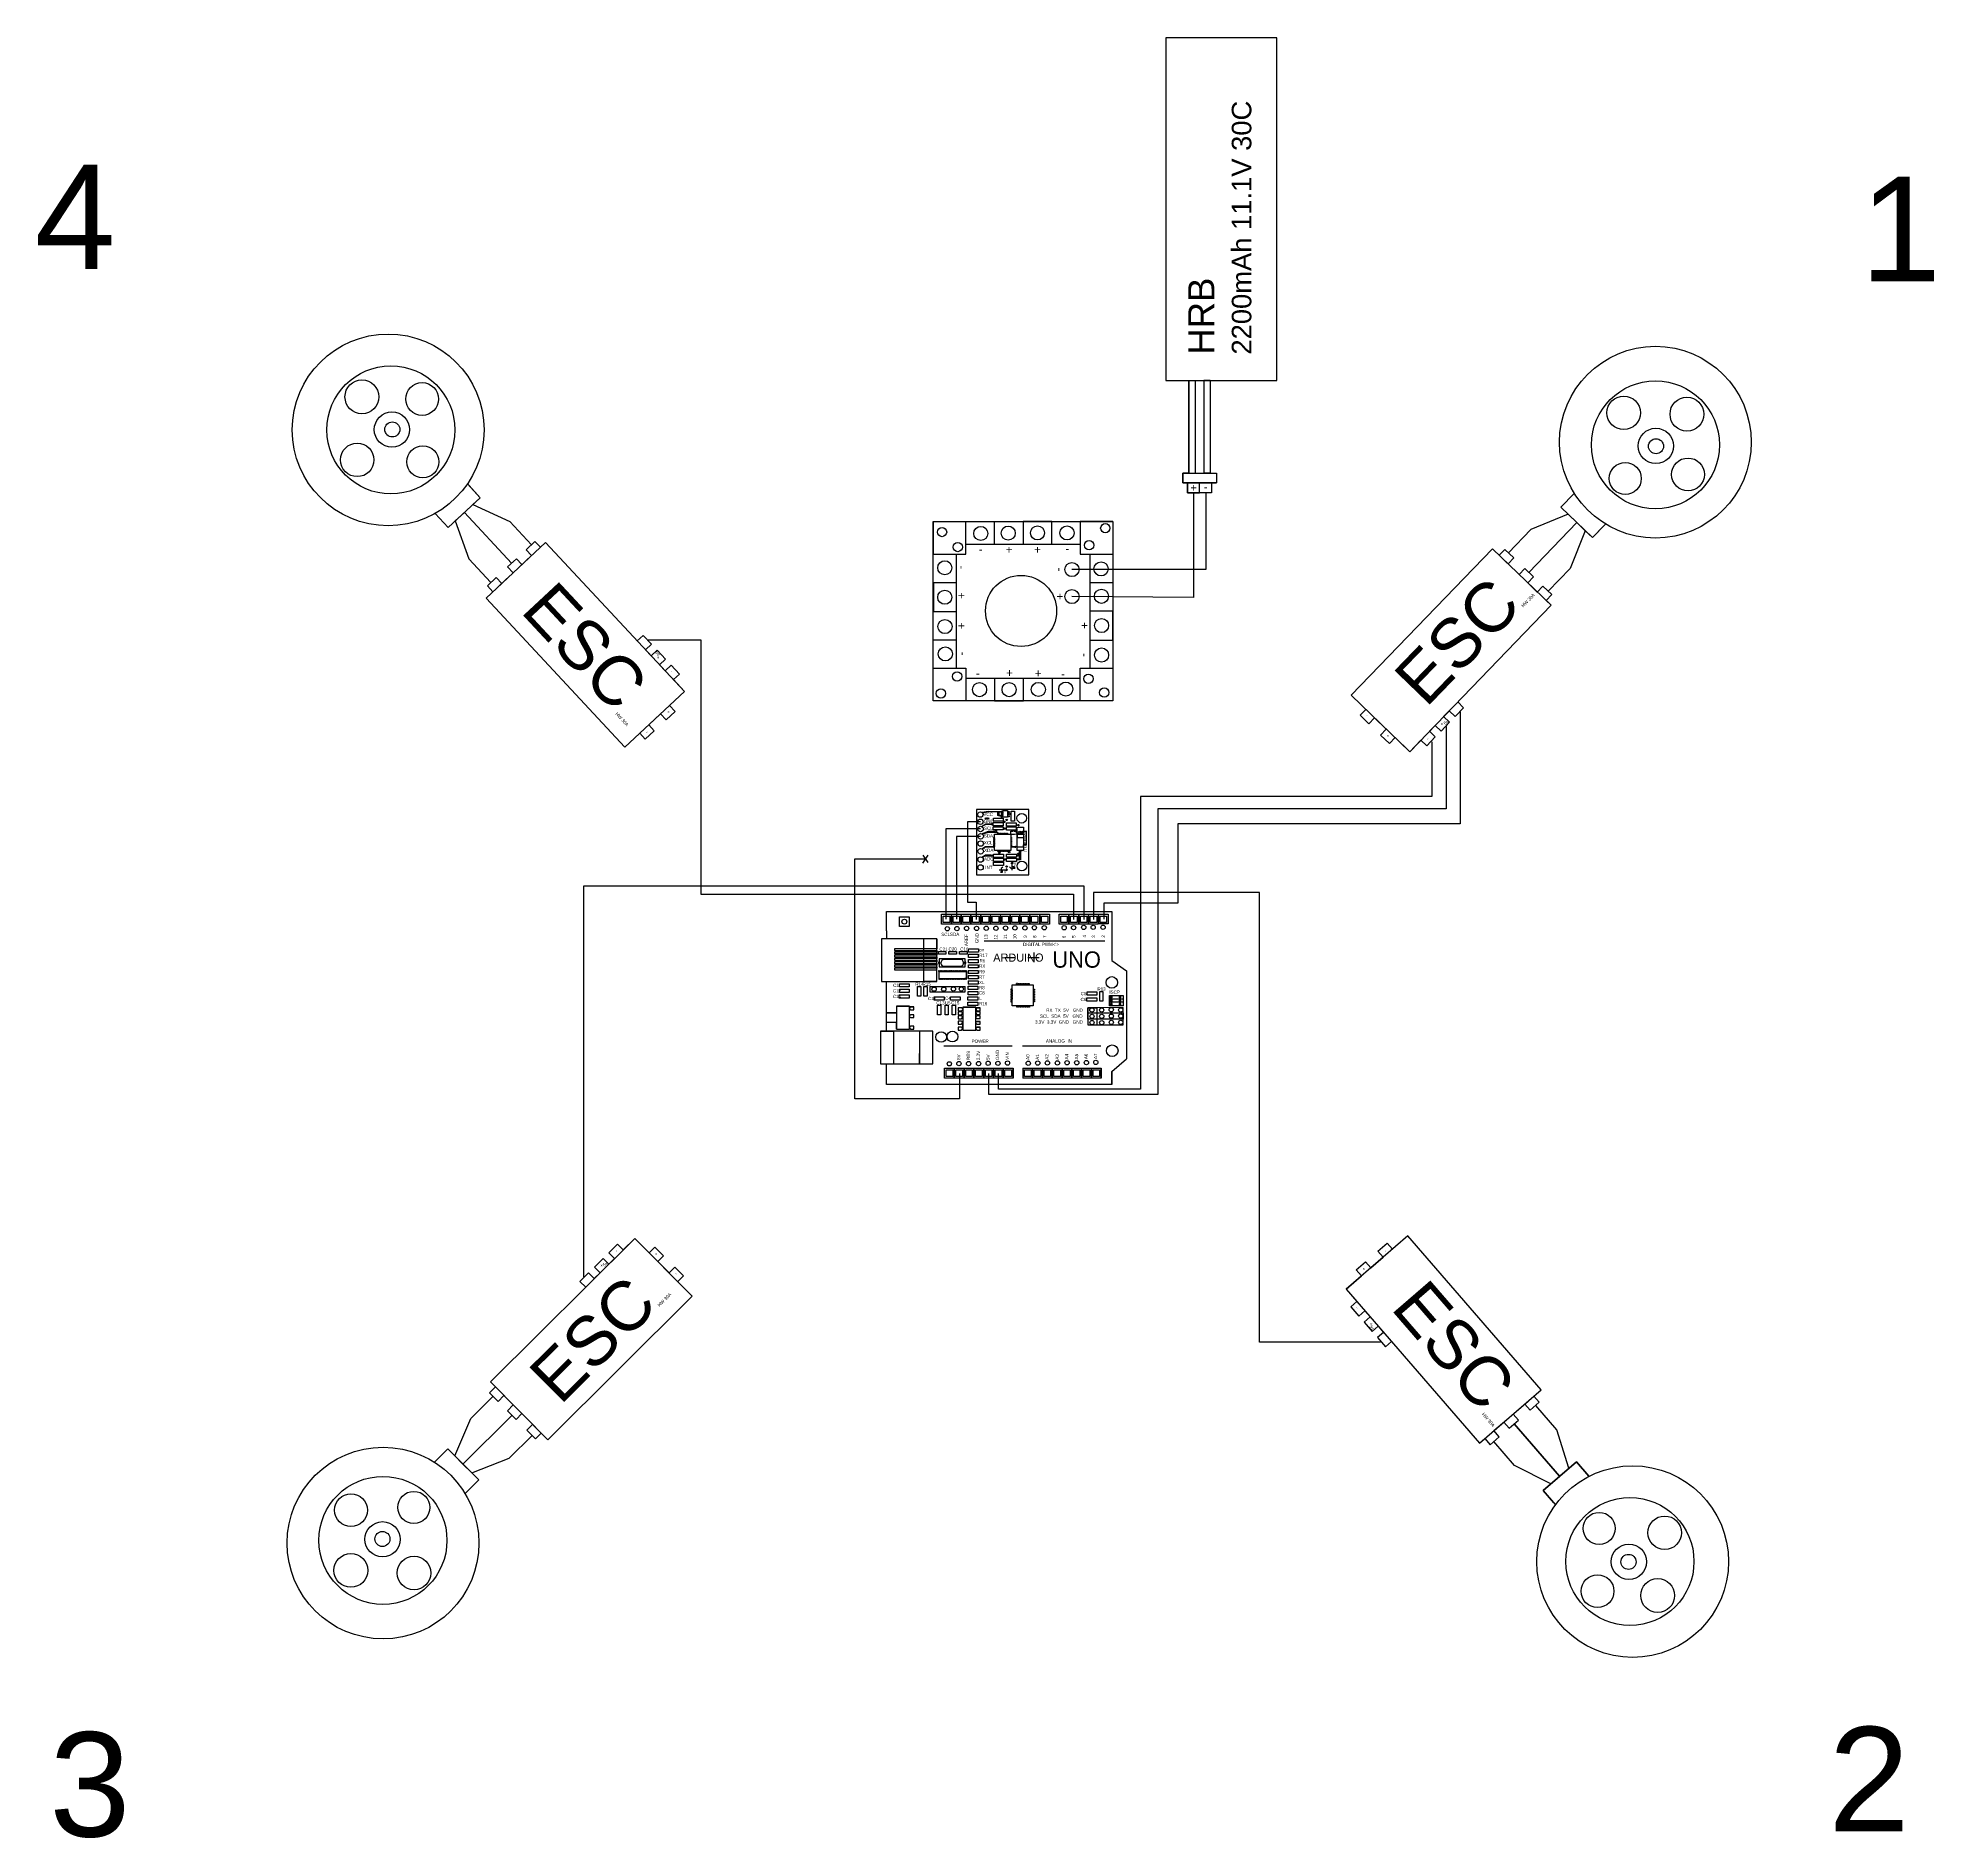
# Model space of a CAD drawing. Header units: millimetres. Extents: x 390 to 971, y 268 to 819.
import ezdxf

# ---------------------------------------------------------------- set-up
doc = ezdxf.new("R2010")
doc.units = ezdxf.units.MM
doc.styles.get("Standard").update_dxf_attribs({"font": 'arial.ttf'})

msp = doc.modelspace()

# ---------------------------------------------------------------- linework, layer by layer
for p, q in [((769.43, 819.38), (735.43, 819.38)), ((735.43, 819.38), (735.43, 714.38)), ((769.43, 714.38), (769.43, 819.38)), ((735.43, 714.38), (769.43, 714.38)), ((735.43, 714.38), (742.48, 714.38)), ((742.48, 714.38), (742.48, 685.98)), ((742.48, 714.38), (749.05, 714.38)), ((742.48, 685.98), (742.48, 714.38)), ((744.48, 685.98), (744.48, 714.38)), ((744.48, 714.38), (749.05, 714.38)), ((749.05, 714.38), (747.05, 714.38)), ((747.05, 714.38), (747.05, 686.06)), ((749.05, 714.38), (749.05, 685.98)), ((742.48, 685.98), (740.59, 685.98)), ((740.59, 685.98), (740.59, 682.98)), ((740.59, 682.98), (740.59, 685.98)), ((740.59, 685.98), (742.39, 685.98)), ((742.39, 685.98), (742.48, 685.98)), ((742.48, 685.98), (744.48, 685.98)), ((742.48, 685.98), (744.48, 685.98)), ((744.48, 685.98), (749.05, 685.98)), ((747.05, 685.98), (747.05, 686.06)), ((749.05, 685.98), (747.05, 685.98)), ((747.05, 685.98), (747.05, 685.98)), ((749.05, 685.98), (750.93, 685.98)), ((750.93, 685.98), (750.93, 682.98)), ((525.34, 678.44), (521.4, 682.66)), ((521.9, 682.13), (525.34, 678.44)), ((750.93, 682.98), (740.59, 682.98)), ((740.59, 682.98), (742.09, 682.98)), ((742.09, 682.98), (742.09, 679.98)), ((742.09, 679.98), (742.09, 682.98)), ((742.09, 682.98), (750.93, 682.98)), ((749.43, 679.98), (742.09, 679.98)), ((742.09, 679.98), (745.74, 679.98)), ((742.09, 679.98), (743.87, 679.98)), ((743.87, 679.98), (743.87, 647.9)), ((745.74, 679.98), (745.74, 682.98)), ((749.43, 679.98), (747.64, 679.98)), ((747.64, 679.98), (747.64, 657.44)), ((750.93, 682.98), (749.43, 682.98)), ((749.43, 682.98), (749.43, 679.98)), ((525.34, 678.44), (515.5, 669.28)), ((515.5, 669.28), (525.34, 678.44)), ((523.1, 676.35), (520.49, 673.92)), ((525.34, 678.44), (523.1, 676.35)), ((523.1, 676.35), (534.39, 671.1)), ((856.49, 675.53), (860.59, 679.77)), ((860.59, 679.77), (856.49, 675.53)), ((866.16, 666.2), (856.49, 675.53)), ((856.49, 675.53), (866.16, 666.2)), ((515.5, 669.28), (511.49, 673.59)), ((511.49, 673.59), (515.5, 669.28)), ((520.49, 673.92), (517.71, 671.34)), ((517.71, 671.34), (521.84, 659.71)), ((520.49, 673.92), (534.96, 658.38)), ((534.96, 658.38), (520.49, 673.92)), ((534.39, 671.1), (541, 664.01)), ((664.16, 616.14), (664.16, 671.14)), ((664.16, 671.14), (719.16, 671.14)), ((664.16, 671.14), (664.16, 661.14)), ((674.16, 661.14), (674.16, 671.14)), ((674.16, 671.14), (719.16, 671.14)), ((682.93, 664.11), (682.93, 671.11)), ((700.53, 671.11), (691.73, 671.11)), ((691.73, 671.11), (691.73, 664.11)), ((700.53, 664.11), (700.53, 671.11)), ((719.16, 671.14), (709.16, 671.14)), ((709.16, 671.14), (709.16, 661.14)), ((719.16, 671.14), (719.16, 616.14)), ((847.27, 668.7), (840.39, 661.57)), ((861.39, 670.8), (846.64, 655.53)), ((846.64, 655.53), (861.39, 670.8)), ((858.66, 673.44), (847.27, 668.7)), ((861.39, 670.8), (858.66, 673.44)), ((863.96, 668.32), (859.31, 656.76)), ((863.96, 668.32), (861.39, 670.8)), ((866.16, 666.2), (863.96, 668.32)), ((866.16, 666.2), (870.17, 670.35)), ((869.66, 669.82), (866.16, 666.2)), ((545.39, 664.69), (527.12, 647.67)), ((542.12, 665.05), (539.38, 662.5)), ((539.38, 662.5), (541.08, 660.68)), ((543.82, 663.23), (542.12, 665.05)), ((545.39, 664.69), (543.82, 663.23)), ((587.93, 619.03), (545.39, 664.69)), ((674.33, 664.11), (674.16, 664.11)), ((709.16, 664.11), (674.33, 664.11)), ((691.73, 664.11), (682.93, 664.11)), ((709.16, 664.11), (700.53, 664.11)), ((835.53, 662.79), (792.18, 617.89)), ((853.49, 645.45), (835.53, 662.79)), ((839.34, 662.58), (837.6, 660.79)), ((842.03, 659.98), (839.34, 662.58)), ((521.84, 659.71), (528.6, 652.46)), ((536.43, 659.75), (533.69, 657.2)), ((533.69, 657.2), (535.39, 655.37)), ((538.13, 657.92), (536.43, 659.75)), ((541.08, 660.68), (537.25, 657.1)), ((664.16, 661.14), (674.16, 661.14)), ((671.22, 661.14), (671.22, 626.14)), ((671.22, 661.14), (671.22, 652.34)), ((709.16, 661.14), (719.16, 661.14)), ((712.21, 661.02), (712.21, 661.14)), ((712.21, 626.14), (712.21, 661.02)), ((719.16, 661.14), (719.16, 616.14)), ((747.64, 657.44), (747.64, 656.41)), ((842.79, 655.78), (839.32, 659.13)), ((840.3, 658.18), (842.03, 659.98)), ((845.39, 656.74), (843.66, 654.94)), ((848.08, 654.14), (845.39, 656.74)), ((859.31, 656.76), (852.58, 649.8)), ((530.27, 654.01), (527.53, 651.46)), ((527.53, 651.46), (529.23, 649.63)), ((531.97, 652.19), (530.27, 654.01)), ((534.51, 654.55), (530.98, 651.26)), ((671.22, 652.34), (664.22, 652.34)), ((664.22, 652.34), (664.22, 643.54)), ((747.64, 656.41), (706.66, 656.41)), ((712.21, 643.62), (712.21, 652.42)), ((712.21, 652.42), (719.21, 652.42)), ((849.25, 649.53), (845.48, 653.18)), ((846.35, 652.34), (848.08, 654.14)), ((850.99, 651.33), (849.25, 649.53)), ((853.68, 648.73), (850.99, 651.33)), ((527.12, 647.67), (569.66, 602.01)), ((743.87, 647.9), (706.66, 648.13)), ((810.14, 600.56), (853.49, 645.45)), ((851.95, 646.93), (853.68, 648.73)), ((853.49, 645.45), (851.95, 646.93)), ((664.22, 643.54), (671.22, 643.54)), ((671.22, 643.54), (671.22, 634.74)), ((719.21, 643.62), (712.21, 643.62)), ((719.21, 634.82), (719.21, 643.62)), ((575.29, 636.25), (573.46, 634.55)), ((577.84, 633.51), (575.29, 636.25)), ((576.01, 631.81), (577.84, 633.51)), ((576.76, 634.84), (592.92, 634.84)), ((592.92, 634.84), (592.92, 556.91)), ((671.22, 634.74), (664.22, 634.74)), ((712.21, 626.14), (712.21, 634.82)), ((712.21, 634.82), (719.21, 634.82)), ((577.72, 629.98), (576.01, 631.81)), ((579.54, 631.69), (577.72, 629.98)), ((582.09, 628.95), (579.54, 631.69)), ((580.27, 627.24), (582.09, 628.95)), ((581.97, 625.42), (580.27, 627.24)), ((583.8, 627.12), (581.97, 625.42)), ((586.35, 624.38), (583.8, 627.12)), ((584.52, 622.68), (586.35, 624.38)), ((587.93, 619.03), (584.52, 622.68)), ((664.16, 616.14), (664.16, 626.14)), ((664.16, 626.14), (674.16, 626.14)), ((674.16, 626.14), (674.16, 616.14)), ((674.16, 626.14), (674.16, 623.14)), ((674.16, 623.14), (709.16, 623.14)), ((674.16, 623.14), (682.96, 623.14)), ((682.96, 623.14), (682.96, 616.14)), ((691.76, 616.14), (691.76, 623.14)), ((691.76, 623.14), (700.56, 623.14)), ((700.56, 623.14), (700.56, 616.14)), ((709.16, 616.14), (709.16, 626.14)), ((709.16, 626.14), (719.16, 626.14)), ((569.66, 602.01), (587.93, 619.03)), ((587.93, 619.03), (583.36, 614.77)), ((719.16, 616.14), (664.16, 616.14)), ((682.96, 616.14), (691.76, 616.14)), ((719.16, 616.14), (709.16, 616.14)), ((792.18, 617.89), (810.14, 600.56)), ((580.62, 612.22), (576.97, 608.82)), ((582.32, 610.39), (580.62, 612.22)), ((585.06, 612.95), (582.32, 610.39)), ((583.36, 614.77), (585.06, 612.95)), ((794.94, 611.76), (796.67, 613.56)), ((797.63, 609.16), (794.94, 611.76)), ((799.36, 610.96), (797.63, 609.16)), ((802.96, 607.49), (799.36, 610.96)), ((820.54, 611.33), (822.28, 613.13)), ((822.34, 609.6), (820.54, 611.33)), ((822.28, 613.13), (824.07, 611.39)), ((824.07, 611.39), (826.67, 614.08)), ((826.67, 614.08), (824.88, 615.82)), ((825.65, 612.83), (825.65, 578.43)), ((575.93, 604.44), (574.23, 606.26)), ((578.67, 606.99), (575.93, 604.44)), ((576.97, 608.82), (578.67, 606.99)), ((801.22, 605.7), (802.96, 607.49)), ((803.92, 603.09), (801.22, 605.7)), ((805.65, 604.89), (803.92, 603.09)), ((810.14, 600.56), (805.65, 604.89)), ((815.4, 602.41), (818, 605.11)), ((816.21, 606.84), (817.94, 608.64)), ((818, 605.11), (816.21, 606.84)), ((817.94, 608.64), (819.74, 606.9)), ((819.74, 606.9), (822.34, 609.6)), ((821.35, 608.31), (821.35, 583.05)), ((810.14, 600.56), (813.61, 604.15)), ((813.61, 604.15), (815.4, 602.41)), ((816.88, 603.56), (816.88, 586.81)), ((677.4, 582.88), (677.4, 562.88)), ((693.4, 582.88), (677.4, 582.88)), ((679.03, 582), (679.04, 582)), ((679.04, 582), (681.08, 582.39)), ((681.07, 582.14), (679.26, 581.79)), ((679.26, 581.79), (679.26, 581.79)), ((684.94, 582), (681.07, 582.14)), ((681.08, 582.39), (684.94, 582.3)), ((683.99, 581.04), (683.99, 582.03)), ((684.94, 580.7), (683.99, 581.04)), ((684.94, 582), (684.29, 582.02)), ((684.29, 582.02), (684.29, 581.25)), ((684.29, 581.25), (684.94, 581)), ((685.44, 582.3), (684.94, 582.3)), ((684.94, 582.3), (684.94, 582)), ((684.94, 582.3), (684.94, 582)), ((684.94, 582), (685.44, 582)), ((685.44, 581.6), (684.94, 581.6)), ((684.94, 581.6), (684.94, 581.3)), ((684.94, 581.3), (685.44, 581.3)), ((685.44, 580.55), (685.44, 582.55)), ((685.44, 582.55), (686.94, 582.55)), ((685.44, 582.55), (685.44, 582.3)), ((685.44, 582), (685.44, 581.6)), ((685.44, 581.3), (685.44, 581)), ((686.94, 582.55), (686.94, 580.55)), ((686.94, 582.55), (686.94, 582.25)), ((686.94, 582.25), (687.44, 582.25)), ((687.44, 581.95), (686.94, 581.95)), ((686.94, 581.95), (687.37, 581.95)), ((687.37, 581.95), (686.94, 581.95)), ((686.94, 581.95), (686.94, 580.95)), ((687.44, 582.25), (687.44, 581.95)), ((688.02, 579.32), (688.02, 582.32)), ((688.02, 582.32), (689.02, 582.32)), ((689.02, 582.32), (689.02, 579.32)), ((693.4, 562.88), (693.4, 582.88)), ((816.88, 586.81), (727.63, 586.81)), ((727.63, 586.81), (727.63, 497.15)), ((821.35, 583.05), (732.97, 583.05)), ((732.97, 583.05), (732.97, 495.5)), ((678.65, 576.89), (668.04, 576.89)), ((668.04, 576.89), (668.04, 549.21)), ((678.6, 579.1), (674.67, 579.1)), ((674.67, 579.1), (674.67, 554.49)), ((678.92, 577.68), (680.25, 578.44)), ((678.92, 577.68), (678.92, 577.68)), ((678.95, 575.41), (678.97, 575.45)), ((678.97, 575.45), (681.06, 576.18)), ((679.05, 577.62), (679.06, 577.63)), ((680.27, 578.29), (679.06, 577.63)), ((679.19, 575.3), (679.18, 575.29)), ((681.06, 575.86), (679.19, 575.3)), ((680.25, 578.44), (681.92, 578.44)), ((681.92, 578.29), (680.27, 578.29)), ((681.06, 576.18), (683.2, 576.18)), ((683.55, 575.86), (681.06, 575.86)), ((681.92, 578.44), (681.92, 578.29)), ((682.56, 578.83), (685.56, 578.83)), ((682.56, 577.83), (682.56, 578.83)), ((685.56, 577.83), (682.56, 577.83)), ((682.56, 577.59), (685.56, 577.59)), ((682.56, 576.59), (682.56, 577.59)), ((685.56, 576.59), (682.56, 576.59)), ((682.59, 580.25), (685.59, 580.25)), ((682.59, 579.25), (682.59, 580.25)), ((685.59, 579.25), (682.59, 579.25)), ((682.88, 570.33), (682.88, 575.33)), ((682.88, 575.33), (687.88, 575.33)), ((683.2, 576.18), (683.2, 576.59)), ((683.2, 576.59), (683.58, 576.59)), ((683.9, 575.65), (683.55, 575.86)), ((683.58, 576.59), (683.58, 575.99)), ((683.58, 575.99), (684.1, 575.65)), ((683.9, 575.35), (683.9, 575.65)), ((683.9, 575.65), (684.1, 575.65)), ((684.1, 575.65), (683.9, 575.65)), ((684.1, 575.65), (684.1, 575.35)), ((684.1, 575.35), (684.3, 575.35)), ((684.1, 575.35), (684.3, 575.35)), ((684.3, 575.35), (684.3, 575.65)), ((684.3, 575.65), (684.5, 575.65)), ((684.5, 575.65), (684.5, 575.35)), ((684.5, 575.35), (684.7, 575.35)), ((684.5, 575.35), (684.7, 575.35)), ((684.7, 575.35), (684.7, 575.65)), ((684.7, 575.65), (684.9, 575.65)), ((684.9, 575.65), (684.9, 575.35)), ((684.9, 575.35), (685.1, 575.35)), ((684.9, 575.35), (685.1, 575.35)), ((685.44, 581), (684.94, 581)), ((684.94, 581), (684.94, 580.7)), ((684.94, 581), (684.94, 580.7)), ((684.94, 580.7), (685.44, 580.7)), ((684.94, 580.7), (684.94, 580.25)), ((684.94, 580.25), (685.16, 580.25)), ((685.1, 575.35), (685.1, 575.65)), ((685.1, 575.65), (685.3, 575.65)), ((685.16, 580.25), (685.16, 580.7)), ((685.3, 575.65), (685.3, 575.35)), ((685.3, 575.35), (685.5, 575.35)), ((685.3, 575.35), (685.5, 575.35)), ((686.94, 580.55), (685.44, 580.55)), ((685.5, 575.35), (685.5, 575.65)), ((685.5, 575.65), (685.7, 575.65)), ((685.56, 578.83), (685.56, 577.83)), ((685.56, 577.59), (685.56, 576.59)), ((685.59, 580.25), (685.59, 579.25)), ((685.7, 575.65), (685.7, 575.35)), ((685.7, 575.35), (685.9, 575.35)), ((685.7, 575.35), (685.9, 575.35)), ((685.9, 575.35), (685.9, 575.65)), ((685.9, 575.65), (686.1, 575.65)), ((686.1, 575.65), (686.1, 575.35)), ((686.1, 575.35), (686.3, 575.35)), ((686.1, 575.35), (686.3, 575.35)), ((686.3, 575.35), (686.3, 575.65)), ((686.3, 575.65), (686.5, 575.65)), ((686.5, 575.65), (686.5, 575.35)), ((686.5, 575.35), (686.7, 575.35)), ((686.5, 575.35), (686.7, 575.35)), ((686.59, 577.56), (689.59, 577.56)), ((686.59, 576.56), (686.59, 577.56)), ((689.59, 576.56), (686.59, 576.56)), ((686.6, 578.8), (689.6, 578.8)), ((686.6, 577.8), (686.6, 578.8)), ((689.6, 577.8), (686.6, 577.8)), ((686.7, 575.35), (686.7, 575.65)), ((686.7, 575.65), (686.9, 575.65)), ((686.9, 575.65), (686.9, 575.35)), ((686.94, 580.95), (687.44, 580.95)), ((687.44, 580.65), (686.94, 580.65)), ((687.44, 580.95), (687.44, 580.65)), ((687.88, 575.73), (687.88, 576.21)), ((687.88, 576.21), (688.66, 576.21)), ((687.88, 575.24), (687.88, 575.73)), ((687.88, 575.33), (687.88, 570.33)), ((687.88, 575.33), (687.88, 574.33)), ((689.05, 575.24), (687.88, 575.24)), ((689.02, 579.32), (688.02, 579.32)), ((688.66, 576.21), (688.66, 576.56)), ((688.66, 576.56), (688.93, 576.56)), ((688.93, 576.56), (688.93, 576.21)), ((688.93, 576.21), (689.82, 576.21)), ((690.63, 575.55), (689.05, 575.24)), ((689.59, 577.56), (689.59, 576.56)), ((689.59, 577.56), (689.59, 577.26)), ((689.59, 577.26), (690.29, 577.43)), ((689.82, 577.04), (689.59, 577.04)), ((689.6, 578.8), (689.6, 577.8)), ((689.82, 576.21), (689.82, 577.04)), ((689.86, 570.33), (689.86, 575.33)), ((689.86, 575.33), (691.86, 575.33)), ((689.86, 575.33), (689.86, 574.32)), ((690.29, 577.43), (691.79, 577.43)), ((690.63, 575.33), (690.63, 575.55)), ((690.95, 575.33), (690.63, 575.33)), ((691.79, 575.57), (690.95, 575.57)), ((690.95, 575.57), (690.95, 575.33)), ((691.53, 576.12), (691.52, 576.1)), ((692.74, 576.27), (691.53, 576.12)), ((691.58, 575.99), (691.64, 576)), ((691.64, 576), (692.59, 576.12)), ((691.79, 577.43), (691.79, 575.57)), ((691.86, 575.33), (691.86, 570.33)), ((692.59, 576.12), (692.59, 572.22)), ((692.74, 572.03), (692.74, 576.27)), ((825.65, 578.43), (739.15, 578.43)), ((739.15, 578.43), (739.15, 554.18)), ((678.67, 574.63), (671.25, 574.63)), ((671.25, 574.63), (671.25, 549.21)), ((679.01, 570.79), (680.18, 571.53)), ((679.01, 570.78), (679.01, 570.79)), ((680.19, 571.33), (679.19, 570.67)), ((679.19, 570.67), (679.19, 570.67)), ((680.18, 571.53), (682.58, 571.53)), ((682.58, 571.33), (680.19, 571.33)), ((682.88, 574.33), (682.58, 574.33)), ((682.58, 574.33), (682.58, 574.13)), ((682.58, 574.13), (682.88, 574.13)), ((682.88, 573.93), (682.58, 573.93)), ((682.58, 573.93), (682.58, 573.73)), ((682.58, 573.73), (682.88, 573.73)), ((682.88, 573.53), (682.58, 573.53)), ((682.58, 573.53), (682.58, 573.33)), ((682.58, 573.33), (682.88, 573.33)), ((682.88, 573.13), (682.58, 573.13)), ((682.58, 573.13), (682.58, 572.93)), ((682.58, 572.93), (682.88, 572.93)), ((682.88, 572.73), (682.58, 572.73)), ((682.58, 572.73), (682.58, 572.53)), ((682.58, 572.53), (682.88, 572.53)), ((682.88, 572.33), (682.58, 572.33)), ((682.58, 572.33), (682.58, 572.13)), ((682.58, 572.13), (682.88, 572.13)), ((682.88, 571.93), (682.58, 571.93)), ((682.58, 571.93), (682.58, 571.73)), ((682.58, 571.73), (682.88, 571.73)), ((682.88, 571.53), (682.58, 571.53)), ((682.58, 571.53), (682.58, 571.33)), ((682.58, 571.53), (682.58, 571.33)), ((682.58, 571.33), (682.88, 571.33)), ((682.88, 574.13), (682.88, 573.93)), ((682.88, 574.13), (682.88, 573.93)), ((682.88, 573.73), (682.88, 573.53)), ((682.88, 573.73), (682.88, 573.53)), ((682.88, 573.33), (682.88, 573.13)), ((682.88, 573.33), (682.88, 573.13)), ((682.88, 572.93), (682.88, 572.73)), ((682.88, 572.93), (682.88, 572.73)), ((682.88, 572.53), (682.88, 572.33)), ((682.88, 572.53), (682.88, 572.33)), ((682.88, 572.13), (682.88, 571.93)), ((682.88, 572.13), (682.88, 571.93)), ((682.88, 571.73), (682.88, 571.53)), ((682.88, 571.73), (682.88, 571.53)), ((687.88, 570.33), (682.88, 570.33)), ((683.94, 570.03), (683.94, 570.33)), ((684.14, 570.03), (683.94, 570.03)), ((684.34, 570.33), (684.14, 570.33)), ((684.34, 570.33), (684.14, 570.33)), ((684.14, 570.33), (684.14, 570.03)), ((684.34, 570.03), (684.34, 570.33)), ((684.54, 570.03), (684.34, 570.03)), ((684.74, 570.33), (684.54, 570.33)), ((684.74, 570.33), (684.54, 570.33)), ((684.54, 570.33), (684.54, 570.03)), ((684.74, 570.03), (684.74, 570.33)), ((684.94, 570.03), (684.74, 570.03)), ((685.14, 570.33), (684.94, 570.33)), ((685.14, 570.33), (684.94, 570.33)), ((684.94, 570.33), (684.94, 570.03)), ((685.14, 570.03), (685.14, 570.33)), ((685.34, 570.03), (685.14, 570.03)), ((685.54, 570.33), (685.34, 570.33)), ((685.54, 570.33), (685.34, 570.33)), ((685.34, 570.33), (685.34, 570.03)), ((685.54, 570.03), (685.54, 570.33)), ((685.74, 570.03), (685.54, 570.03)), ((685.94, 570.32), (685.74, 570.33)), ((685.94, 570.32), (685.74, 570.33)), ((685.74, 570.33), (685.74, 570.03)), ((685.94, 570.02), (685.94, 570.32)), ((686.14, 570.02), (685.94, 570.02)), ((686.34, 570.32), (686.14, 570.32)), ((686.34, 570.32), (686.14, 570.32)), ((686.14, 570.32), (686.14, 570.02)), ((686.34, 570.02), (686.34, 570.32)), ((686.54, 570.02), (686.34, 570.02)), ((686.74, 570.32), (686.54, 570.32)), ((686.74, 570.32), (686.54, 570.32)), ((686.54, 570.32), (686.54, 570.02)), ((686.74, 570.02), (686.74, 570.32)), ((686.94, 570.02), (686.74, 570.02)), ((686.94, 570.32), (686.94, 570.02)), ((687.88, 574.33), (688.18, 574.33)), ((688.18, 574.13), (687.88, 574.13)), ((687.88, 573.93), (688.18, 573.93)), ((688.18, 573.73), (687.88, 573.73)), ((687.88, 573.53), (688.18, 573.53)), ((688.18, 573.33), (687.88, 573.33)), ((687.88, 573.13), (688.18, 573.13)), ((688.18, 572.93), (687.88, 572.93)), ((687.88, 572.73), (688.18, 572.73)), ((688.18, 572.53), (687.88, 572.53)), ((687.88, 572.33), (688.18, 572.33)), ((688.18, 572.13), (687.88, 572.13)), ((687.88, 571.93), (688.18, 571.93)), ((688.18, 571.73), (687.88, 571.73)), ((687.88, 571.53), (688.18, 571.53)), ((688.18, 571.33), (687.88, 571.33)), ((688.18, 574.33), (688.18, 574.13)), ((688.18, 573.93), (688.18, 573.73)), ((688.18, 573.53), (688.18, 573.33)), ((688.18, 573.13), (688.18, 572.93)), ((688.18, 572.73), (688.18, 572.53)), ((688.18, 572.33), (688.18, 572.13)), ((688.18, 571.93), (688.18, 571.73)), ((688.18, 571.53), (688.18, 571.33)), ((688.18, 571.53), (689.12, 571.53)), ((689.12, 571.28), (688.18, 571.33)), ((689.86, 574.32), (691.86, 574.32)), ((691.86, 571.31), (689.86, 571.31)), ((691.86, 570.33), (689.86, 570.33)), ((690.63, 567.72), (690.63, 570.33)), ((690.63, 570.33), (691.36, 570.33)), ((690.63, 570.33), (690.89, 570.33)), ((690.89, 570.33), (690.89, 567.47)), ((691.36, 570.33), (691.36, 570.33)), ((691.86, 574.32), (691.86, 571.31)), ((692.59, 572.22), (691.86, 572.22)), ((691.86, 571.31), (691.86, 572.03)), ((691.86, 572.03), (692.74, 572.03)), ((640.17, 494.19), (640.17, 567.78)), ((640.17, 567.78), (661.74, 567.78)), ((662.53, 568.85), (660.85, 566.44)), ((660.92, 568.89), (662.53, 566.65)), ((679.09, 568.28), (679.07, 568.25)), ((679.09, 568.28), (680.05, 568.84)), ((679.19, 568.16), (679.24, 568.22)), ((679.24, 568.22), (680.04, 568.69)), ((680.04, 568.69), (681.77, 568.69)), ((680.05, 568.84), (681.81, 568.84)), ((681.81, 568.84), (680.05, 568.84)), ((682.64, 569.18), (685.64, 569.18)), ((682.64, 568.18), (682.64, 569.18)), ((685.64, 568.18), (682.64, 568.18)), ((682.64, 567.94), (685.64, 567.94)), ((682.64, 566.94), (682.64, 567.94)), ((685.64, 566.94), (682.64, 566.94)), ((682.64, 566.71), (685.64, 566.71)), ((682.64, 565.71), (682.64, 566.71)), ((685.64, 565.71), (682.64, 565.71)), ((684.37, 564.42), (686.87, 564.42)), ((685.42, 563.64), (684.79, 563.64)), ((684.79, 563.64), (685.42, 563.64)), ((685.49, 565.17), (685, 564.79)), ((685, 564.79), (685, 563.95)), ((685, 563.95), (685.42, 563.64)), ((685.42, 563.64), (685.42, 564.15)), ((685.64, 569.18), (685.64, 568.18)), ((685.64, 567.94), (685.64, 566.94)), ((685.64, 566.71), (685.64, 565.71)), ((686.87, 564.42), (686.5, 564.76)), ((686.5, 564.76), (686.87, 564.42)), ((686.87, 564.42), (686.5, 564.09)), ((686.63, 569.22), (689.63, 569.22)), ((686.63, 568.22), (686.63, 569.22)), ((689.63, 568.22), (686.63, 568.22)), ((686.63, 567.97), (689.63, 567.97)), ((686.63, 566.97), (686.63, 567.97)), ((689.63, 566.97), (686.63, 566.97)), ((687.56, 565.34), (687.93, 564.85)), ((687.93, 564.85), (688.78, 564.85)), ((688.31, 566.72), (687.97, 566.35)), ((687.97, 566.35), (688.31, 566.72)), ((688.31, 564.22), (688.31, 566.72)), ((688.31, 566.72), (688.64, 566.35)), ((689.09, 565.27), (688.58, 565.27)), ((688.78, 564.85), (689.09, 565.27)), ((689.09, 565.27), (689.09, 564.64)), ((689.09, 564.64), (689.09, 565.27)), ((689.63, 569.22), (689.63, 568.22)), ((689.63, 567.97), (689.63, 566.97)), ((689.63, 567.97), (689.63, 567.72)), ((689.63, 567.72), (690.63, 567.72)), ((690.89, 567.47), (689.63, 567.47)), ((557.04, 439.57), (557.04, 559.43)), ((557.04, 559.43), (710.29, 559.43)), ((677.4, 562.88), (693.4, 562.88)), ((710.29, 559.43), (710.29, 549.18)), ((592.92, 556.91), (707.15, 556.91)), ((674.67, 554.49), (677.26, 554.49)), ((677.26, 554.49), (677.26, 549.15)), ((707.15, 556.91), (707.15, 549.19)), ((764.08, 557.39), (713.3, 557.39)), ((713.3, 557.39), (713.3, 549.18)), ((739.15, 554.18), (716.38, 554.18)), ((716.38, 554.18), (716.38, 549.21)), ((764.08, 419.63), (764.08, 557.39)), ((649.84, 551.61), (718.84, 551.61)), ((649.84, 545.68), (649.84, 551.61)), ((653.77, 549.97), (656.77, 549.97)), ((653.77, 546.97), (653.77, 549.97)), ((656.77, 546.97), (653.77, 546.97)), ((656.77, 549.97), (656.77, 546.97)), ((666.72, 550.75), (669.72, 550.75)), ((666.72, 547.75), (666.72, 550.75)), ((669.72, 547.75), (666.72, 547.75)), ((667.23, 550.2), (669.23, 550.2)), ((667.23, 548.2), (667.23, 550.2)), ((669.23, 548.2), (667.23, 548.2)), ((669.23, 550.2), (669.23, 548.2)), ((669.72, 550.75), (669.72, 547.75)), ((669.72, 550.75), (672.72, 550.75)), ((669.72, 547.75), (669.72, 550.75)), ((672.72, 547.75), (669.72, 547.75)), ((670.23, 550.2), (672.23, 550.2)), ((670.23, 548.2), (670.23, 550.2)), ((672.23, 548.2), (670.23, 548.2)), ((672.23, 550.2), (672.23, 548.2)), ((672.72, 550.75), (672.72, 547.75)), ((672.72, 550.75), (675.72, 550.75)), ((672.72, 547.75), (672.72, 550.75)), ((675.72, 547.75), (672.72, 547.75)), ((673.23, 550.2), (675.23, 550.2)), ((673.23, 548.2), (673.23, 550.2)), ((675.23, 548.2), (673.23, 548.2)), ((675.23, 550.2), (675.23, 548.2)), ((675.72, 550.75), (675.72, 547.75)), ((675.72, 550.75), (678.72, 550.75)), ((675.72, 547.75), (675.72, 550.75)), ((678.72, 547.75), (675.72, 547.75)), ((676.23, 550.2), (678.23, 550.2)), ((676.23, 548.2), (676.23, 550.2)), ((678.23, 548.2), (676.23, 548.2)), ((678.23, 550.2), (678.23, 548.2)), ((678.72, 550.75), (678.72, 547.75)), ((678.72, 550.75), (681.72, 550.75)), ((678.72, 547.75), (678.72, 550.75)), ((681.72, 547.75), (678.72, 547.75)), ((679.23, 550.2), (681.23, 550.2)), ((679.23, 548.2), (679.23, 550.2)), ((681.23, 548.2), (679.23, 548.2)), ((681.23, 550.2), (681.23, 548.2)), ((681.72, 550.75), (681.72, 547.75)), ((681.72, 550.75), (684.72, 550.75)), ((681.72, 547.75), (681.72, 550.75)), ((684.72, 547.75), (681.72, 547.75)), ((682.23, 550.2), (684.23, 550.2)), ((682.23, 548.2), (682.23, 550.2)), ((684.23, 548.2), (682.23, 548.2)), ((684.23, 550.2), (684.23, 548.2)), ((684.72, 550.75), (684.72, 547.75)), ((684.72, 550.75), (687.72, 550.75)), ((684.72, 547.75), (684.72, 550.75)), ((687.72, 547.75), (684.72, 547.75)), ((685.23, 550.2), (687.23, 550.2)), ((685.23, 548.2), (685.23, 550.2)), ((687.23, 548.2), (685.23, 548.2)), ((687.23, 550.2), (687.23, 548.2)), ((687.72, 550.75), (687.72, 547.75)), ((687.72, 550.75), (690.72, 550.75)), ((687.72, 547.75), (687.72, 550.75)), ((690.72, 547.75), (687.72, 547.75)), ((688.23, 550.2), (690.23, 550.2)), ((688.23, 548.2), (688.23, 550.2)), ((690.23, 548.2), (688.23, 548.2)), ((690.23, 550.2), (690.23, 548.2)), ((690.72, 550.75), (690.72, 547.75)), ((690.72, 550.75), (693.72, 550.75)), ((690.72, 547.75), (690.72, 550.75)), ((693.72, 547.75), (690.72, 547.75)), ((691.23, 550.2), (693.23, 550.2)), ((691.23, 548.2), (691.23, 550.2)), ((693.23, 548.2), (691.23, 548.2)), ((693.23, 550.2), (693.23, 548.2)), ((693.72, 550.75), (693.72, 547.75)), ((693.72, 550.75), (696.72, 550.75)), ((693.72, 547.75), (693.72, 550.75)), ((696.72, 547.75), (693.72, 547.75)), ((694.23, 550.2), (696.23, 550.2)), ((694.23, 548.2), (694.23, 550.2)), ((696.23, 548.2), (694.23, 548.2)), ((696.23, 550.2), (696.23, 548.2)), ((696.72, 550.75), (696.72, 547.75)), ((696.77, 550.76), (696.77, 547.76)), ((696.77, 550.76), (699.77, 550.76)), ((696.77, 547.76), (696.77, 550.76)), ((699.77, 547.76), (696.77, 547.76)), ((697.28, 550.22), (699.28, 550.22)), ((697.28, 548.22), (697.28, 550.22)), ((699.28, 548.22), (697.28, 548.22)), ((699.28, 550.22), (699.28, 548.22)), ((699.77, 550.76), (699.77, 547.76)), ((702.72, 550.75), (705.72, 550.75)), ((702.72, 547.75), (702.72, 550.75)), ((705.72, 547.75), (702.72, 547.75)), ((703.23, 550.2), (705.23, 550.2)), ((703.23, 548.2), (703.23, 550.2)), ((705.23, 548.2), (703.23, 548.2)), ((705.23, 550.2), (705.23, 548.2)), ((705.72, 550.75), (705.72, 547.75)), ((705.72, 550.75), (708.72, 550.75)), ((705.72, 547.75), (705.72, 550.75)), ((708.72, 547.75), (705.72, 547.75)), ((706.23, 550.2), (708.23, 550.2)), ((706.23, 548.2), (706.23, 550.2)), ((708.23, 548.2), (706.23, 548.2)), ((708.23, 550.2), (708.23, 548.2)), ((708.72, 550.75), (708.72, 547.75)), ((708.72, 550.75), (711.72, 550.75)), ((708.72, 547.75), (708.72, 550.75)), ((711.72, 547.75), (708.72, 547.75)), ((709.23, 550.2), (711.23, 550.2)), ((709.23, 548.2), (709.23, 550.2)), ((711.23, 548.2), (709.23, 548.2)), ((711.23, 550.2), (711.23, 548.2)), ((711.72, 550.75), (711.72, 547.75)), ((711.72, 550.75), (714.72, 550.75)), ((711.72, 547.75), (711.72, 550.75)), ((714.72, 547.75), (711.72, 547.75)), ((712.23, 550.2), (714.23, 550.2)), ((712.23, 548.2), (712.23, 550.2)), ((714.23, 548.2), (712.23, 548.2)), ((714.23, 550.2), (714.23, 548.2)), ((714.72, 550.75), (714.72, 547.75)), ((714.75, 550.77), (714.75, 547.77)), ((714.75, 550.77), (717.75, 550.77)), ((714.75, 547.77), (714.75, 550.77)), ((717.75, 547.77), (714.75, 547.77)), ((715.26, 550.22), (717.26, 550.22)), ((715.26, 548.22), (715.26, 550.22)), ((717.26, 548.22), (715.26, 548.22)), ((717.26, 550.22), (717.26, 548.22)), ((717.75, 550.77), (717.75, 547.77)), ((718.84, 551.61), (718.84, 536.62)), ((718.84, 551.61), (718.84, 536.62)), ((648.27, 543.18), (648.27, 530.18)), ((665.27, 543.18), (648.27, 543.18)), ((649.84, 545.68), (649.84, 543.18)), ((661.27, 530.18), (661.27, 543.18)), ((665.27, 530.18), (665.27, 543.18)), ((665.27, 543.18), (665.27, 540.18)), ((679.76, 542.58), (716.76, 542.58)), ((665.27, 540.18), (652.27, 540.18)), ((652.27, 540.18), (652.27, 539.68)), ((652.27, 539.68), (665.27, 539.68)), ((665.27, 539.18), (652.27, 539.18)), ((652.27, 539.18), (652.27, 538.68)), ((652.27, 538.68), (665.27, 538.68)), ((665.27, 538.18), (652.27, 538.18)), ((652.27, 538.18), (652.27, 537.68)), ((652.27, 537.68), (665.27, 537.68)), ((665.27, 537.18), (652.27, 537.18)), ((652.27, 537.18), (652.27, 536.68)), ((652.27, 536.68), (665.27, 536.68)), ((665.27, 536.18), (652.27, 536.18)), ((652.27, 536.18), (652.27, 535.68)), ((652.27, 535.68), (665.27, 535.68)), ((665.27, 535.18), (652.27, 535.18)), ((652.27, 535.18), (652.27, 534.68)), ((652.27, 534.68), (665.27, 534.68)), ((665.27, 539.68), (665.27, 539.18)), ((665.27, 538.68), (665.27, 538.18)), ((665.27, 537.68), (665.27, 537.18)), ((665.27, 536.68), (665.27, 536.18)), ((665.27, 535.68), (665.27, 535.18)), ((665.27, 534.68), (665.27, 534.18)), ((665.73, 539.34), (668.04, 539.34)), ((665.73, 538.57), (665.73, 539.34)), ((668.04, 538.57), (665.73, 538.57)), ((665.96, 536.11), (665.76, 536.11)), ((665.76, 536.11), (665.76, 535.61)), ((665.76, 535.61), (665.96, 535.61)), ((665.96, 537.11), (665.96, 536.11)), ((673.96, 537.11), (665.96, 537.11)), ((665.96, 537.11), (665.96, 536.11)), ((665.96, 537.11), (665.96, 536.91)), ((666.16, 536.11), (665.96, 536.11)), ((665.96, 535.61), (666.16, 535.61)), ((665.96, 535.61), (665.96, 534.61)), ((665.96, 534.61), (673.96, 534.61)), ((666.16, 535.61), (666.16, 536.11)), ((672.46, 536.91), (667.46, 536.91)), ((667.46, 534.81), (672.46, 534.81)), ((667.46, 534.81), (672.46, 534.81)), ((668.04, 539.34), (668.04, 538.57)), ((668.94, 539.34), (671.24, 539.34)), ((668.94, 538.57), (668.94, 539.34)), ((671.24, 538.57), (668.94, 538.57)), ((671.24, 539.34), (671.24, 538.57)), ((672.23, 539.34), (674.53, 539.34)), ((672.23, 538.57), (672.23, 539.34)), ((674.53, 538.57), (672.23, 538.57)), ((673.96, 536.11), (673.76, 536.11)), ((673.76, 536.11), (673.76, 535.61)), ((673.76, 535.61), (673.96, 535.61)), ((673.96, 536.11), (673.96, 537.11)), ((674.16, 536.11), (673.96, 536.11)), ((673.96, 534.61), (673.96, 535.61)), ((673.96, 535.61), (674.16, 535.61)), ((674.16, 535.61), (674.16, 536.11)), ((674.53, 539.34), (674.53, 538.57)), ((674.93, 535.3), (677.93, 535.3)), ((674.93, 534.3), (674.93, 535.3)), ((674.96, 538.54), (677.96, 538.54)), ((674.96, 537.54), (674.96, 538.54)), ((677.96, 537.54), (674.96, 537.54)), ((674.96, 536.89), (677.96, 536.89)), ((674.96, 535.89), (674.96, 536.89)), ((677.96, 535.89), (674.96, 535.89)), ((674.98, 540.13), (677.98, 540.13)), ((674.98, 539.13), (674.98, 540.13)), ((677.98, 539.13), (674.98, 539.13)), ((677.93, 535.3), (677.93, 534.3)), ((677.96, 538.54), (677.96, 537.54)), ((677.96, 536.89), (677.96, 535.89)), ((677.98, 540.13), (677.98, 539.13)), ((686.12, 537.54), (689.12, 537.54)), ((693.13, 537.54), (696.64, 537.54)), ((695.03, 536.08), (695.03, 539.08)), ((718.84, 536.62), (723.41, 533.43)), ((648.27, 530.18), (665.27, 530.18)), ((649.84, 514.95), (649.84, 530.18)), ((665.27, 534.18), (652.27, 534.18)), ((652.27, 534.18), (652.27, 533.68)), ((652.27, 533.68), (665.27, 533.68)), ((653.81, 529.46), (656.81, 529.46)), ((653.81, 528.46), (653.81, 529.46)), ((656.81, 529.46), (656.81, 528.46)), ((665.27, 530.18), (661.27, 530.18)), ((665.91, 533.24), (665.91, 533.56)), ((665.91, 533.56), (666.01, 533.56)), ((665.91, 533.24), (665.91, 533.56)), ((665.91, 533.56), (666.01, 533.56)), ((665.91, 533.24), (674.36, 533.24)), ((674.36, 533.24), (665.91, 533.24)), ((665.91, 533.24), (665.91, 531.04)), ((665.91, 533.24), (666.3, 533.24)), ((665.91, 531.04), (674.36, 531.04)), ((665.93, 530.72), (665.93, 531.04)), ((666.03, 530.72), (665.93, 530.72)), ((666.01, 533.56), (666.01, 533.24)), ((666.01, 533.56), (666.01, 533.24)), ((666.03, 531.04), (666.03, 530.72)), ((666.28, 530.72), (666.28, 531.04)), ((666.38, 530.72), (666.28, 530.72)), ((666.3, 533.24), (666.3, 533.56)), ((666.3, 533.56), (666.41, 533.56)), ((666.38, 531.04), (666.38, 530.72)), ((666.41, 533.56), (666.41, 533.24)), ((666.61, 530.72), (666.61, 531.04)), ((666.72, 530.72), (666.61, 530.72)), ((666.7, 533.24), (666.7, 533.56)), ((666.7, 533.56), (666.8, 533.56)), ((666.72, 531.04), (666.72, 530.72)), ((666.8, 533.56), (666.8, 533.24)), ((667, 530.72), (667, 531.05)), ((667.1, 530.72), (667, 530.72)), ((667.1, 531.05), (667.1, 530.72)), ((667.12, 533.24), (667.12, 533.56)), ((667.12, 533.56), (667.22, 533.56)), ((667.22, 533.56), (667.22, 533.24)), ((667.41, 530.72), (667.41, 531.05)), ((667.52, 530.72), (667.41, 530.72)), ((667.5, 533.24), (667.5, 533.56)), ((667.5, 533.56), (667.61, 533.56)), ((667.52, 531.05), (667.52, 530.72)), ((667.61, 533.56), (667.61, 533.24)), ((667.73, 530.72), (667.73, 531.04)), ((667.84, 530.72), (667.73, 530.72)), ((667.83, 533.24), (667.83, 533.56)), ((667.83, 533.56), (667.94, 533.56)), ((667.84, 531.04), (667.84, 530.72)), ((667.94, 533.56), (667.94, 533.24)), ((668.07, 530.72), (668.07, 531.04)), ((668.17, 530.72), (668.07, 530.72)), ((668.17, 531.04), (668.17, 530.72)), ((668.2, 533.24), (668.2, 533.56)), ((668.2, 533.56), (668.31, 533.56)), ((668.31, 533.56), (668.31, 533.24)), ((668.45, 530.72), (668.45, 531.04)), ((668.56, 530.72), (668.45, 530.72)), ((668.56, 531.04), (668.56, 530.72)), ((668.62, 533.24), (668.62, 533.56)), ((668.62, 533.56), (668.73, 533.56)), ((668.73, 533.56), (668.73, 533.24)), ((668.87, 530.72), (668.87, 531.05)), ((668.98, 530.72), (668.87, 530.72)), ((668.98, 531.05), (668.98, 530.72)), ((669, 533.23), (669, 533.56)), ((669, 533.56), (669.11, 533.56)), ((669.11, 533.56), (669.11, 533.23)), ((669.23, 530.72), (669.23, 531.04)), ((669.34, 530.72), (669.23, 530.72)), ((669.34, 533.24), (669.34, 533.56)), ((669.34, 533.56), (669.45, 533.56)), ((669.34, 531.04), (669.34, 530.72)), ((669.45, 533.56), (669.45, 533.24)), ((669.57, 530.72), (669.57, 531.04)), ((669.67, 530.72), (669.57, 530.72)), ((669.67, 531.04), (669.67, 530.72)), ((669.69, 533.23), (669.69, 533.56)), ((669.69, 533.56), (669.8, 533.56)), ((669.8, 533.56), (669.8, 533.23)), ((669.95, 530.72), (669.95, 531.04)), ((670.06, 530.72), (669.95, 530.72)), ((670.06, 531.04), (670.06, 530.72)), ((670.11, 533.23), (670.11, 533.56)), ((670.11, 533.56), (670.22, 533.56)), ((670.22, 533.56), (670.22, 533.23)), ((670.37, 530.72), (670.37, 531.04)), ((670.48, 530.72), (670.37, 530.72)), ((670.48, 531.04), (670.48, 530.72)), ((670.49, 533.23), (670.49, 533.56)), ((670.49, 533.56), (670.6, 533.56)), ((670.6, 533.56), (670.6, 533.23)), ((670.72, 530.71), (670.72, 531.04)), ((670.83, 530.71), (670.72, 530.71)), ((670.83, 533.24), (670.83, 533.56)), ((670.83, 533.56), (670.94, 533.56)), ((670.83, 531.04), (670.83, 530.71)), ((670.94, 533.56), (670.94, 533.24)), ((671.06, 530.72), (671.06, 531.04)), ((671.16, 530.72), (671.06, 530.72)), ((671.16, 531.04), (671.16, 530.72)), ((671.19, 533.23), (671.19, 533.55)), ((671.19, 533.55), (671.3, 533.55)), ((671.3, 533.55), (671.3, 533.23)), ((671.44, 530.72), (671.44, 531.04)), ((671.55, 530.72), (671.44, 530.72)), ((671.55, 531.04), (671.55, 530.72)), ((671.61, 533.24), (671.61, 533.56)), ((671.61, 533.56), (671.72, 533.56)), ((671.72, 533.56), (671.72, 533.24)), ((671.86, 530.72), (671.86, 531.04)), ((671.97, 530.72), (671.86, 530.72)), ((671.97, 531.04), (671.97, 530.72)), ((671.99, 533.24), (671.99, 533.56)), ((671.99, 533.56), (672.1, 533.56)), ((672.1, 533.56), (672.1, 533.24)), ((672.23, 530.72), (672.23, 531.04)), ((672.33, 530.72), (672.23, 530.72)), ((672.33, 533.24), (672.33, 533.56)), ((672.33, 533.56), (672.44, 533.56)), ((672.33, 531.04), (672.33, 530.72)), ((672.44, 533.56), (672.44, 533.24)), ((672.56, 530.72), (672.56, 531.04)), ((672.67, 530.72), (672.56, 530.72)), ((672.65, 533.23), (672.65, 533.56)), ((672.65, 533.56), (672.75, 533.56)), ((672.67, 531.04), (672.67, 530.72)), ((672.75, 533.56), (672.75, 533.23)), ((672.95, 530.72), (672.95, 531.04)), ((673.05, 530.72), (672.95, 530.72)), ((673.05, 531.04), (673.05, 530.72)), ((673.07, 533.23), (673.07, 533.56)), ((673.07, 533.56), (673.17, 533.56)), ((673.17, 533.56), (673.17, 533.23)), ((673.36, 530.71), (673.36, 531.04)), ((673.47, 530.71), (673.36, 530.71)), ((673.45, 533.23), (673.45, 533.56)), ((673.45, 533.56), (673.56, 533.56)), ((673.47, 531.04), (673.47, 530.71)), ((673.56, 533.56), (673.56, 533.23)), ((673.76, 530.72), (673.76, 531.04)), ((673.86, 530.72), (673.76, 530.72)), ((673.78, 533.24), (673.78, 533.56)), ((673.78, 533.56), (673.89, 533.56)), ((674.26, 531.04), (673.86, 531.04)), ((673.86, 531.04), (673.86, 530.72)), ((673.89, 533.56), (673.89, 533.24)), ((674.13, 533.24), (674.13, 533.56)), ((674.13, 533.56), (674.24, 533.56)), ((674.15, 530.72), (674.15, 531.04)), ((674.15, 530.72), (674.15, 531.04)), ((674.26, 530.72), (674.15, 530.72)), ((674.26, 530.72), (674.15, 530.72)), ((674.24, 533.56), (674.24, 533.24)), ((674.26, 531.04), (674.26, 530.72)), ((674.26, 531.04), (674.26, 530.72)), ((674.36, 533.24), (674.36, 531.04)), ((674.36, 531.04), (674.36, 533.24)), ((674.87, 531.97), (677.87, 531.97)), ((674.87, 531.97), (674.87, 530.97)), ((677.87, 530.97), (674.87, 530.97)), ((674.87, 530.31), (677.87, 530.31)), ((674.87, 530.31), (674.87, 529.31)), ((677.87, 529.31), (674.87, 529.31)), ((674.9, 533.56), (677.9, 533.56)), ((674.9, 533.56), (674.9, 532.56)), ((677.9, 532.56), (674.9, 532.56)), ((677.93, 534.3), (674.93, 534.3)), ((677.87, 531.97), (677.87, 530.97)), ((677.87, 530.31), (677.87, 529.31)), ((677.9, 533.56), (677.9, 532.56)), ((688.35, 522.66), (688.35, 529.13)), ((688.35, 529.13), (694.82, 529.13)), ((689.67, 529.16), (689.66, 529.55)), ((689.92, 529.55), (689.66, 529.55)), ((689.92, 529.55), (689.92, 529.16)), ((689.92, 529.16), (690.18, 529.16)), ((689.92, 529.16), (690.18, 529.16)), ((690.18, 529.16), (690.18, 529.55)), ((690.18, 529.55), (690.44, 529.55)), ((690.44, 529.55), (690.44, 529.16)), ((690.44, 529.16), (690.7, 529.16)), ((690.44, 529.16), (690.7, 529.16)), ((690.7, 529.16), (690.7, 529.55)), ((690.7, 529.55), (690.96, 529.55)), ((690.96, 529.55), (690.96, 529.16)), ((690.96, 529.16), (691.22, 529.16)), ((690.96, 529.16), (691.22, 529.16)), ((691.22, 529.16), (691.22, 529.55)), ((691.22, 529.55), (691.48, 529.55)), ((691.48, 529.55), (691.48, 529.16)), ((691.48, 529.16), (691.74, 529.16)), ((691.48, 529.16), (691.74, 529.16)), ((691.74, 529.16), (691.74, 529.55)), ((691.74, 529.55), (692, 529.55)), ((692, 529.55), (692, 529.16)), ((692, 529.16), (692.25, 529.16)), ((692, 529.16), (692.25, 529.16)), ((692.25, 529.16), (692.25, 529.55)), ((692.25, 529.55), (692.51, 529.55)), ((692.51, 529.55), (692.51, 529.16)), ((692.51, 529.16), (692.77, 529.16)), ((692.51, 529.16), (692.77, 529.16)), ((692.77, 529.16), (692.77, 529.55)), ((692.77, 529.55), (693.03, 529.55)), ((693.03, 529.55), (693.03, 529.16)), ((693.03, 529.16), (693.29, 529.16)), ((693.03, 529.16), (693.29, 529.16)), ((693.29, 529.16), (693.29, 529.55)), ((693.29, 529.55), (693.55, 529.55)), ((693.55, 529.55), (693.55, 529.16)), ((694.82, 529.13), (694.82, 522.66)), ((723.41, 533.43), (723.41, 506.43)), ((653.73, 526.06), (656.73, 526.06)), ((653.73, 525.06), (653.73, 526.06)), ((656.73, 525.06), (653.73, 525.06)), ((653.77, 527.78), (656.77, 527.78)), ((653.77, 526.78), (653.77, 527.78)), ((656.77, 526.78), (653.77, 526.78)), ((656.81, 528.46), (653.81, 528.46)), ((656.73, 526.06), (656.73, 525.06)), ((656.77, 527.78), (656.77, 526.78)), ((659.36, 525.61), (659.36, 528.61)), ((659.36, 528.61), (660.36, 528.61)), ((660.36, 525.61), (659.36, 525.61)), ((660.36, 528.61), (660.36, 525.61)), ((661.26, 525.61), (661.26, 528.61)), ((661.26, 528.61), (662.26, 528.61)), ((662.26, 525.61), (661.26, 525.61)), ((662.26, 528.61), (662.26, 525.61)), ((663.1, 528.6), (663.1, 526.97)), ((663.1, 528.6), (673.92, 528.6)), ((663.1, 526.97), (673.92, 526.97)), ((664.45, 525.43), (667.45, 525.43)), ((664.45, 524.43), (664.45, 525.43)), ((667.45, 524.43), (664.45, 524.43)), ((665.5, 519.92), (665.5, 522.92)), ((665.5, 522.92), (666.5, 522.92)), ((666.5, 522.92), (666.5, 519.92)), ((667.45, 525.43), (667.45, 524.43)), ((669.44, 525.45), (672.44, 525.45)), ((669.44, 524.45), (669.44, 525.45)), ((672.44, 524.45), (669.44, 524.45)), ((669.96, 519.92), (669.96, 522.92)), ((669.96, 522.92), (670.96, 522.92)), ((670.96, 522.92), (670.96, 519.92)), ((672.44, 525.45), (672.44, 524.45)), ((673.92, 526.97), (673.92, 528.6)), ((674.78, 525.47), (677.78, 525.47)), ((674.78, 524.47), (674.78, 525.47)), ((677.78, 524.47), (674.78, 524.47)), ((674.78, 523.81), (677.78, 523.81)), ((674.78, 522.81), (674.78, 523.81)), ((674.81, 527.05), (677.81, 527.05)), ((674.81, 526.05), (674.81, 527.05)), ((677.81, 526.05), (674.81, 526.05)), ((674.84, 528.73), (677.84, 528.73)), ((674.84, 527.73), (674.84, 528.73)), ((677.84, 527.73), (674.84, 527.73)), ((677.78, 525.47), (677.78, 524.47)), ((677.78, 523.81), (677.78, 522.81)), ((677.81, 527.05), (677.81, 526.05)), ((677.84, 528.73), (677.84, 527.73)), ((688.35, 527.84), (687.96, 527.84)), ((687.96, 527.84), (687.96, 527.58)), ((687.96, 527.58), (688.35, 527.58)), ((688.35, 527.32), (687.96, 527.32)), ((687.96, 527.32), (687.96, 527.06)), ((687.96, 527.06), (688.35, 527.06)), ((688.35, 526.8), (687.96, 526.8)), ((687.96, 526.8), (687.96, 526.54)), ((687.96, 526.54), (688.35, 526.54)), ((688.35, 526.28), (687.96, 526.28)), ((687.96, 526.28), (687.96, 526.03)), ((687.96, 526.03), (688.35, 526.03)), ((688.35, 525.77), (687.96, 525.77)), ((687.96, 525.77), (687.96, 525.51)), ((687.96, 525.51), (688.35, 525.51)), ((688.35, 525.25), (687.96, 525.25)), ((687.96, 525.25), (687.96, 524.99)), ((687.96, 524.99), (688.35, 524.99)), ((688.35, 524.73), (687.96, 524.73)), ((687.96, 524.73), (687.96, 524.47)), ((687.96, 524.47), (688.35, 524.47)), ((688.35, 524.21), (687.96, 524.21)), ((687.96, 524.21), (687.96, 523.95)), ((687.96, 523.95), (688.35, 523.95)), ((688.35, 527.58), (688.35, 527.32)), ((688.35, 527.58), (688.35, 527.32)), ((688.35, 527.06), (688.35, 526.8)), ((688.35, 527.06), (688.35, 526.8)), ((688.35, 526.54), (688.35, 526.28)), ((688.35, 526.54), (688.35, 526.28)), ((688.35, 526.03), (688.35, 525.77)), ((688.35, 526.03), (688.35, 525.77)), ((688.35, 525.51), (688.35, 525.25)), ((688.35, 525.51), (688.35, 525.25)), ((688.35, 524.99), (688.35, 524.73)), ((688.35, 524.99), (688.35, 524.73)), ((694.82, 527.84), (695.21, 527.84)), ((695.21, 527.58), (694.82, 527.58)), ((694.82, 527.32), (695.21, 527.32)), ((695.21, 527.06), (694.82, 527.06)), ((694.82, 526.8), (695.21, 526.8)), ((695.21, 526.54), (694.82, 526.54)), ((694.82, 526.28), (695.21, 526.28)), ((695.21, 526.03), (694.82, 526.03)), ((694.82, 525.77), (695.21, 525.77)), ((695.21, 525.51), (694.82, 525.51)), ((694.82, 525.25), (695.21, 525.25)), ((695.21, 524.99), (694.82, 524.99)), ((694.82, 524.73), (695.21, 524.73)), ((695.21, 524.47), (694.82, 524.47)), ((694.82, 524.21), (695.21, 524.21)), ((695.21, 523.95), (694.82, 523.95)), ((695.21, 527.84), (695.21, 527.58)), ((695.21, 527.32), (695.21, 527.06)), ((695.21, 526.8), (695.21, 526.54)), ((695.21, 526.28), (695.21, 526.03)), ((695.21, 525.77), (695.21, 525.51)), ((695.21, 525.25), (695.21, 524.99)), ((695.21, 524.73), (695.21, 524.47)), ((695.21, 524.21), (695.21, 523.95)), ((711.23, 525.12), (714.23, 525.12)), ((711.23, 524.12), (711.23, 525.12)), ((714.23, 524.12), (711.23, 524.12)), ((711.28, 526.94), (714.28, 526.94)), ((711.28, 525.94), (711.28, 526.94)), ((714.28, 525.94), (711.28, 525.94)), ((714.23, 525.12), (714.23, 524.12)), ((714.28, 526.94), (714.28, 525.94)), ((715.15, 524.12), (715.15, 527.12)), ((715.15, 527.12), (716.15, 527.12)), ((716.15, 524.12), (715.15, 524.12)), ((716.15, 527.12), (716.15, 524.12)), ((718.16, 525.86), (722.31, 525.86)), ((718.16, 522.64), (718.16, 525.86)), ((718.16, 525.86), (718.16, 524.81)), ((718.16, 524.81), (722.31, 524.81)), ((722.31, 523.76), (718.16, 523.76)), ((718.48, 524.48), (718.48, 524.04)), ((718.98, 524.48), (718.48, 524.48)), ((718.48, 524.04), (718.98, 524.04)), ((718.49, 523.42), (718.49, 522.98)), ((718.98, 523.42), (718.49, 523.42)), ((718.49, 522.98), (718.98, 522.98)), ((718.5, 525.58), (718.5, 525.15)), ((718.99, 525.58), (718.5, 525.58)), ((718.5, 525.15), (718.99, 525.15)), ((718.98, 524.04), (718.98, 524.48)), ((718.98, 522.98), (718.98, 523.42)), ((718.99, 525.15), (718.99, 525.58)), ((721.12, 525.57), (721.12, 525.13)), ((721.61, 525.57), (721.12, 525.57)), ((721.12, 525.13), (721.61, 525.13)), ((721.13, 524.47), (721.13, 524.03)), ((721.63, 524.47), (721.13, 524.47)), ((721.13, 524.03), (721.63, 524.03)), ((721.15, 523.42), (721.15, 522.98)), ((721.64, 523.42), (721.15, 523.42)), ((721.15, 522.98), (721.64, 522.98)), ((721.61, 525.13), (721.61, 525.57)), ((721.63, 524.03), (721.63, 524.47)), ((721.64, 522.98), (721.64, 523.42)), ((722.31, 525.86), (722.31, 522.64)), ((722.31, 524.81), (722.31, 523.76)), ((652.85, 520.58), (649.85, 520.58)), ((649.85, 520.58), (652.85, 520.58)), ((649.85, 517.58), (649.85, 520.58)), ((652.85, 517.58), (649.85, 517.58)), ((652.85, 522.58), (652.85, 515.58)), ((656.85, 522.58), (652.85, 522.58)), ((652.85, 522.58), (656.85, 522.58)), ((652.85, 522.58), (652.85, 520.58)), ((652.85, 520.58), (652.85, 515.58)), ((652.85, 515.58), (652.85, 517.58)), ((657.19, 519.97), (656.84, 519.61)), ((656.84, 519.41), (657.2, 519.06)), ((656.85, 515.58), (656.85, 522.58)), ((656.85, 522.58), (656.85, 522.01)), ((656.85, 522.01), (657.2, 522.37)), ((657.2, 522.37), (656.85, 522.01)), ((656.85, 522.01), (656.85, 521.81)), ((656.85, 521.81), (657.2, 521.46)), ((658.19, 519.97), (657.19, 519.97)), ((657.2, 522.37), (658.2, 522.37)), ((658.2, 522.37), (657.2, 522.37)), ((657.2, 521.46), (658.2, 521.46)), ((657.2, 519.06), (658.2, 519.06)), ((658.2, 519.06), (658.19, 519.97)), ((658.2, 521.46), (658.2, 522.37)), ((666.5, 519.92), (665.5, 519.92)), ((667.77, 519.9), (667.77, 522.9)), ((667.77, 522.9), (668.77, 522.9)), ((668.77, 519.9), (667.77, 519.9)), ((668.77, 522.9), (668.77, 519.9)), ((670.96, 519.92), (669.96, 519.92)), ((672.79, 520.87), (671.79, 520.87)), ((671.79, 520.87), (671.79, 519.97)), ((671.79, 519.97), (672.79, 519.97)), ((672.79, 518.01), (671.79, 518.01)), ((671.79, 518.01), (671.79, 517.1)), ((672.81, 519.64), (671.81, 519.64)), ((671.81, 519.64), (671.81, 518.73)), ((671.81, 518.73), (672.81, 518.73)), ((672.84, 522.09), (671.84, 522.09)), ((671.84, 522.09), (671.84, 521.18)), ((671.84, 521.18), (672.84, 521.18)), ((673.14, 520.52), (672.79, 520.87)), ((672.79, 519.97), (673.14, 520.32)), ((673.14, 517.65), (672.79, 518.01)), ((672.79, 517.1), (673.14, 517.45)), ((673.16, 519.28), (672.81, 519.64)), ((672.81, 518.73), (673.16, 519.08)), ((673.2, 521.74), (672.84, 522.09)), ((672.84, 521.18), (673.2, 521.54)), ((673.17, 522.27), (673.17, 515.27)), ((677.17, 522.27), (673.17, 522.27)), ((673.17, 522.27), (677.17, 522.27)), ((673.17, 522.27), (673.17, 520.27)), ((673.17, 520.27), (673.17, 515.27)), ((673.17, 515.27), (673.17, 517.27)), ((677.78, 522.81), (674.78, 522.81)), ((677.16, 517.58), (677.51, 517.93)), ((677.51, 517.93), (677.16, 517.58)), ((677.16, 517.38), (677.52, 517.02)), ((677.17, 515.27), (677.17, 522.27)), ((677.17, 522.27), (677.17, 521.71)), ((677.17, 521.71), (677.53, 522.06)), ((677.53, 522.06), (677.17, 521.71)), ((677.17, 521.71), (677.17, 521.51)), ((677.17, 521.51), (677.53, 521.15)), ((677.52, 519.66), (677.17, 519.3)), ((677.17, 519.1), (677.52, 518.75)), ((677.18, 520.63), (677.53, 520.98)), ((677.53, 520.98), (677.18, 520.63)), ((677.18, 520.43), (677.54, 520.07)), ((677.51, 517.93), (678.51, 517.93)), ((678.51, 517.93), (677.51, 517.93)), ((678.52, 519.66), (677.52, 519.66)), ((677.52, 518.75), (678.52, 518.75)), ((677.53, 522.06), (678.53, 522.06)), ((678.53, 522.06), (677.53, 522.06)), ((677.53, 521.15), (678.53, 521.15)), ((677.53, 520.98), (678.53, 520.98)), ((678.53, 520.98), (677.53, 520.98)), ((677.54, 520.07), (678.54, 520.07)), ((678.52, 517.02), (678.51, 517.93)), ((678.52, 518.75), (678.52, 519.66)), ((678.53, 521.15), (678.53, 522.06)), ((678.54, 520.07), (678.53, 520.98)), ((694.82, 522.66), (688.35, 522.66)), ((689.72, 522.27), (689.72, 522.66)), ((689.98, 522.27), (689.72, 522.27)), ((690.24, 522.66), (689.98, 522.66)), ((690.24, 522.66), (689.98, 522.66)), ((689.98, 522.66), (689.98, 522.27)), ((690.24, 522.27), (690.24, 522.66)), ((690.5, 522.27), (690.24, 522.27)), ((690.76, 522.66), (690.5, 522.66)), ((690.76, 522.66), (690.5, 522.66)), ((690.5, 522.66), (690.5, 522.27)), ((690.76, 522.27), (690.76, 522.66)), ((691.02, 522.27), (690.76, 522.27)), ((691.28, 522.65), (691.02, 522.65)), ((691.28, 522.65), (691.02, 522.65)), ((691.02, 522.65), (691.02, 522.27)), ((691.28, 522.27), (691.28, 522.65)), ((691.54, 522.27), (691.28, 522.27)), ((691.8, 522.65), (691.54, 522.65)), ((691.8, 522.65), (691.54, 522.65)), ((691.54, 522.65), (691.54, 522.27)), ((691.79, 522.27), (691.8, 522.65)), ((692.05, 522.26), (691.79, 522.27)), ((692.31, 522.65), (692.05, 522.65)), ((692.31, 522.65), (692.05, 522.65)), ((692.05, 522.65), (692.05, 522.26)), ((692.31, 522.26), (692.31, 522.65)), ((692.57, 522.26), (692.31, 522.26)), ((692.83, 522.65), (692.57, 522.65)), ((692.83, 522.65), (692.57, 522.65)), ((692.57, 522.65), (692.57, 522.26)), ((692.83, 522.26), (692.83, 522.65)), ((693.09, 522.26), (692.83, 522.26)), ((693.35, 522.65), (693.09, 522.65)), ((693.35, 522.65), (693.09, 522.65)), ((693.09, 522.65), (693.09, 522.26)), ((693.35, 522.26), (693.35, 522.65)), ((693.61, 522.26), (693.35, 522.26)), ((693.61, 522.65), (693.61, 522.26)), ((722.3, 522.14), (711.49, 522.11)), ((711.49, 522.11), (711.49, 516.85)), ((711.49, 522.11), (711.49, 520.49)), ((711.49, 518.59), (711.49, 522.11)), ((711.49, 522.11), (714.31, 522.11)), ((711.49, 520.49), (722.3, 520.49)), ((722.3, 518.59), (711.49, 518.59)), ((714.31, 522.11), (714.31, 516.85)), ((722.31, 522.64), (718.16, 522.64)), ((722.3, 516.85), (722.3, 522.14)), ((722.3, 520.49), (722.3, 518.59)), ((663.99, 514.95), (647.99, 514.95)), ((647.99, 514.95), (647.99, 504.95)), ((647.99, 514.95), (651.99, 514.95)), ((651.99, 514.95), (651.99, 504.95)), ((652.85, 515.58), (656.85, 515.58)), ((657.2, 516.49), (656.85, 516.13)), ((656.85, 515.93), (657.2, 515.58)), ((658.2, 516.49), (657.2, 516.49)), ((657.2, 515.58), (658.2, 515.58)), ((658.2, 515.58), (658.2, 516.49)), ((663.99, 514.95), (659.99, 514.95)), ((659.99, 514.95), (659.99, 504.95)), ((663.99, 504.95), (663.99, 514.95)), ((671.79, 517.1), (672.79, 517.1)), ((672.79, 516.18), (671.79, 516.18)), ((671.79, 516.18), (671.79, 515.27)), ((671.79, 515.27), (672.79, 515.27)), ((673.14, 515.82), (672.79, 516.18)), ((672.79, 515.27), (673.14, 515.62)), ((673.17, 515.27), (677.17, 515.27)), ((677.53, 516.18), (677.17, 515.82)), ((677.17, 515.82), (677.53, 516.18)), ((677.53, 516.18), (677.17, 515.82)), ((677.17, 515.82), (677.53, 516.18)), ((677.53, 516.18), (677.17, 515.82)), ((677.17, 515.82), (677.53, 516.18)), ((677.53, 516.18), (677.17, 515.82)), ((677.17, 515.62), (677.53, 515.27)), ((677.17, 515.62), (677.53, 515.27)), ((677.17, 515.62), (677.53, 515.27)), ((677.17, 515.62), (677.53, 515.27)), ((677.52, 517.02), (678.52, 517.02)), ((678.53, 516.18), (677.53, 516.18)), ((677.53, 516.18), (678.53, 516.18)), ((678.53, 516.18), (677.53, 516.18)), ((677.53, 516.18), (678.53, 516.18)), ((678.53, 516.18), (677.53, 516.18)), ((677.53, 516.18), (678.53, 516.18)), ((678.53, 516.18), (677.53, 516.18)), ((677.53, 515.27), (678.53, 515.27)), ((677.53, 515.27), (678.53, 515.27)), ((677.53, 515.27), (678.53, 515.27)), ((677.53, 515.27), (678.53, 515.27)), ((678.53, 515.27), (678.53, 516.18)), ((678.53, 515.27), (678.53, 516.18)), ((678.53, 515.27), (678.53, 516.18)), ((678.53, 515.27), (678.53, 516.18)), ((711.49, 516.85), (722.3, 516.85)), ((659.99, 504.95), (659.99, 508.1)), ((667.35, 510.43), (688.35, 510.43)), ((691.52, 510.43), (715.52, 510.43)), ((718.84, 502.55), (723.41, 506.43)), ((647.99, 504.95), (663.99, 504.95)), ((649.84, 498.61), (649.84, 504.95)), ((651.99, 504.95), (663.99, 504.95)), ((667.61, 503.56), (670.61, 503.56)), ((667.61, 500.56), (667.61, 503.56)), ((670.61, 500.56), (667.61, 500.56)), ((668.12, 503.02), (670.12, 503.02)), ((668.12, 501.02), (668.12, 503.02)), ((670.12, 501.02), (668.12, 501.02)), ((670.12, 503.02), (670.12, 501.02)), ((670.61, 503.56), (670.61, 500.56)), ((670.61, 503.56), (673.61, 503.56)), ((670.61, 500.56), (670.61, 503.56)), ((673.61, 500.56), (670.61, 500.56)), ((671.12, 503.02), (673.12, 503.02)), ((671.12, 501.02), (671.12, 503.02)), ((673.12, 501.02), (671.12, 501.02)), ((672.17, 501.9), (672.17, 494.19)), ((673.12, 503.02), (673.12, 501.02)), ((673.61, 503.56), (673.61, 500.56)), ((673.61, 503.56), (676.61, 503.56)), ((673.61, 500.56), (673.61, 503.56)), ((676.61, 500.56), (673.61, 500.56)), ((674.12, 503.02), (676.12, 503.02)), ((674.12, 501.02), (674.12, 503.02)), ((676.12, 501.02), (674.12, 501.02)), ((676.12, 503.02), (676.12, 501.02)), ((676.61, 503.56), (676.61, 500.56)), ((676.61, 503.56), (679.61, 503.56)), ((676.61, 500.56), (676.61, 503.56)), ((679.61, 500.56), (676.61, 500.56)), ((677.12, 503.02), (679.12, 503.02)), ((677.12, 501.02), (677.12, 503.02)), ((679.12, 501.02), (677.12, 501.02)), ((679.12, 503.02), (679.12, 501.02)), ((679.61, 503.56), (679.61, 500.56)), ((679.61, 503.56), (682.61, 503.56)), ((679.61, 500.56), (679.61, 503.56)), ((682.61, 500.56), (679.61, 500.56)), ((680.12, 503.02), (682.12, 503.02)), ((680.12, 501.02), (680.12, 503.02)), ((682.12, 501.02), (680.12, 501.02)), ((681.16, 495.5), (681.16, 501.9)), ((682.12, 503.02), (682.12, 501.02)), ((682.61, 503.56), (682.61, 500.56)), ((682.61, 503.56), (685.61, 503.56)), ((682.61, 500.56), (682.61, 503.56)), ((685.61, 500.56), (682.61, 500.56)), ((683.12, 503.02), (685.12, 503.02)), ((683.12, 501.02), (683.12, 503.02)), ((685.12, 501.02), (683.12, 501.02)), ((684.13, 497.15), (684.13, 501.92)), ((685.12, 503.02), (685.12, 501.02)), ((685.61, 503.56), (685.61, 500.56)), ((685.61, 503.56), (688.61, 503.56)), ((685.61, 500.56), (685.61, 503.56)), ((688.61, 500.56), (685.61, 500.56)), ((686.12, 503.02), (688.12, 503.02)), ((686.12, 501.02), (686.12, 503.02)), ((688.12, 501.02), (686.12, 501.02)), ((688.12, 503.02), (688.12, 501.02)), ((688.61, 503.56), (688.61, 500.56)), ((688.61, 500.56), (688.61, 503.56)), ((688.61, 500.56), (688.61, 503.56)), ((691.61, 503.56), (694.61, 503.56)), ((691.61, 503.56), (691.61, 500.56)), ((694.61, 500.56), (691.61, 500.56)), ((692.12, 503.02), (694.12, 503.02)), ((692.12, 501.02), (692.12, 503.02)), ((694.12, 501.02), (692.12, 501.02)), ((694.12, 503.02), (694.12, 501.02)), ((694.61, 503.56), (694.61, 500.56)), ((694.61, 503.56), (697.61, 503.56)), ((694.61, 500.56), (694.61, 503.56)), ((697.61, 500.56), (694.61, 500.56)), ((695.12, 503.02), (697.12, 503.02)), ((695.12, 501.02), (695.12, 503.02)), ((697.12, 501.02), (695.12, 501.02)), ((697.12, 503.02), (697.12, 501.02)), ((697.61, 503.56), (697.61, 500.56)), ((697.61, 503.56), (700.61, 503.56)), ((697.61, 500.56), (697.61, 503.56)), ((700.61, 500.56), (697.61, 500.56)), ((698.12, 503.02), (700.12, 503.02)), ((698.12, 501.02), (698.12, 503.02)), ((700.12, 501.02), (698.12, 501.02)), ((700.12, 503.02), (700.12, 501.02)), ((700.61, 503.56), (700.61, 500.56)), ((700.61, 503.56), (703.61, 503.56)), ((700.61, 500.56), (700.61, 503.56)), ((703.61, 500.56), (700.61, 500.56)), ((701.12, 503.02), (703.12, 503.02)), ((701.12, 501.02), (701.12, 503.02)), ((703.12, 501.02), (701.12, 501.02)), ((703.12, 503.02), (703.12, 501.02)), ((703.61, 503.56), (703.61, 500.56)), ((703.61, 503.56), (706.61, 503.56)), ((703.61, 500.56), (703.61, 503.56)), ((706.61, 500.56), (703.61, 500.56)), ((704.12, 503.02), (706.12, 503.02)), ((704.12, 501.02), (704.12, 503.02)), ((706.12, 501.02), (704.12, 501.02)), ((706.12, 503.02), (706.12, 501.02)), ((706.61, 503.56), (706.61, 500.56)), ((706.61, 503.56), (709.61, 503.56)), ((706.61, 500.56), (706.61, 503.56)), ((709.61, 500.56), (706.61, 500.56)), ((707.12, 503.02), (709.12, 503.02)), ((707.12, 501.02), (707.12, 503.02)), ((709.12, 501.02), (707.12, 501.02)), ((709.12, 503.02), (709.12, 501.02)), ((709.61, 503.56), (709.61, 500.56)), ((709.61, 503.56), (712.61, 503.56)), ((709.61, 500.56), (709.61, 503.56)), ((712.61, 500.56), (709.61, 500.56)), ((710.12, 503.02), (712.12, 503.02)), ((710.12, 501.02), (710.12, 503.02)), ((712.12, 501.02), (710.12, 501.02)), ((712.12, 503.02), (712.12, 501.02)), ((712.61, 503.56), (712.61, 500.56)), ((712.61, 503.56), (715.61, 503.56)), ((712.61, 500.56), (712.61, 503.56)), ((715.61, 500.56), (712.61, 500.56)), ((713.12, 503.02), (715.12, 503.02)), ((713.12, 501.02), (713.12, 503.02)), ((715.12, 501.02), (713.12, 501.02)), ((715.12, 503.02), (715.12, 501.02)), ((715.61, 503.56), (715.61, 500.56)), ((715.61, 500.56), (715.61, 503.56)), ((718.84, 498.61), (718.84, 502.55)), ((718.84, 502.55), (718.84, 498.61)), ((672.17, 494.19), (640.17, 494.19)), ((718.84, 498.61), (649.84, 498.61)), ((732.97, 495.5), (681.16, 495.5)), ((727.63, 497.15), (684.13, 497.15)), ((572.68, 451.41), (528.46, 407.38)), ((567.39, 449.66), (564.73, 447.02)), ((569.15, 447.89), (567.39, 449.66)), ((572.68, 451.41), (569.15, 447.89)), ((590.3, 433.72), (572.68, 451.41)), ((572.68, 451.41), (577.09, 446.99)), ((577.09, 446.99), (578.86, 448.75)), ((578.86, 448.75), (581.5, 446.1)), ((809.58, 452.15), (790.7, 435.82)), ((800.39, 447.5), (803.22, 449.95)), ((802.02, 445.61), (800.39, 447.5)), ((803.22, 449.95), (804.86, 448.06)), ((850.4, 404.95), (809.58, 452.15)), ((562.96, 445.25), (560.31, 442.61)), ((560.31, 442.61), (562.07, 440.84)), ((564.73, 443.49), (562.96, 445.25)), ((564.73, 447.02), (566.49, 445.25)), ((566.49, 445.25), (564.73, 443.49)), ((581.5, 446.1), (579.73, 444.34)), ((579.73, 444.34), (583.25, 440.8)), ((583.25, 440.8), (585.02, 442.56)), ((585.02, 442.56), (587.66, 439.91)), ((793.78, 441.79), (796.61, 444.24)), ((795.42, 439.9), (793.78, 441.79)), ((796.61, 444.24), (798.25, 442.35)), ((798.25, 442.35), (802.02, 445.61)), ((558.54, 440.85), (555.89, 438.21)), ((555.89, 438.21), (557.65, 436.44)), ((560.3, 439.08), (558.54, 440.85)), ((562.07, 440.84), (560.3, 439.08)), ((587.66, 439.91), (585.89, 438.15)), ((790.7, 435.82), (795.42, 439.9)), ((790.7, 435.82), (831.52, 388.62)), ((790.7, 435.82), (793.96, 432.04)), ((546.08, 389.69), (590.3, 433.72)), ((793.96, 432.04), (792.07, 430.41)), ((792.07, 430.41), (794.52, 427.58)), ((794.52, 427.58), (796.41, 429.21)), ((798.04, 427.32), (796.16, 425.69)), ((796.16, 425.69), (798.61, 422.86)), ((796.41, 429.21), (798.04, 427.32)), ((798.61, 422.86), (800.49, 424.49)), ((800.49, 424.49), (802.13, 422.6)), ((801.16, 419.63), (764.08, 419.63)), ((802.13, 422.6), (800.24, 420.97)), ((800.24, 420.97), (802.69, 418.14)), ((802.69, 418.14), (804.58, 419.77)), ((528.46, 407.38), (546.08, 389.69)), ((528.46, 407.38), (529.97, 405.86)), ((522.42, 396.18), (529.29, 403.01)), ((529.97, 405.86), (528.2, 404.1)), ((528.2, 404.1), (530.85, 401.45)), ((530.85, 401.45), (532.62, 403.21)), ((532.62, 403.21), (536.32, 399.49)), ((831.52, 388.62), (850.4, 404.95)), ((842.77, 398.35), (846.41, 401.5)), ((847.02, 398.73), (849.85, 401.18)), ((849.85, 401.18), (848.22, 403.06)), ((517.55, 384.71), (522.42, 396.18)), ((520.06, 382.19), (535.11, 397.17)), ((535.11, 397.17), (520.06, 382.19)), ((535.47, 400.35), (533.7, 398.59)), ((533.7, 398.59), (536.34, 395.93)), ((536.34, 395.93), (538.11, 397.7)), ((538.96, 396.84), (542.36, 393.43)), ((835.97, 392.47), (839.94, 395.9)), ((839.02, 395.11), (840.66, 393.22)), ((840.66, 393.22), (843.49, 395.67)), ((843.49, 395.67), (841.86, 397.56)), ((845.39, 400.61), (847.02, 398.73)), ((855.23, 392.73), (848.75, 400.22)), ((534.22, 384.01), (541.25, 391.01)), ((541.4, 394.39), (539.63, 392.62)), ((539.63, 392.62), (542.28, 389.97)), ((542.28, 389.97), (544.04, 391.73)), ((831.52, 388.62), (833.14, 390.02)), ((833.14, 390.02), (834.77, 388.13)), ((834.77, 388.13), (837.6, 390.58)), ((837.6, 390.58), (835.97, 392.47)), ((856.06, 378.47), (842.17, 394.53)), ((842.17, 394.53), (856.06, 378.47)), ((858.93, 380.95), (855.23, 392.73)), ((515.39, 386.88), (511.3, 382.81)), ((511.82, 383.33), (515.39, 386.88)), ((515.39, 386.88), (524.87, 377.36)), ((524.87, 377.36), (515.39, 386.88)), ((515.39, 386.88), (517.55, 384.71)), ((517.55, 384.71), (520.06, 382.19)), ((522.74, 379.5), (534.22, 384.01)), ((842.27, 381.81), (835.93, 389.13)), ((520.06, 382.19), (522.74, 379.5)), ((853.36, 376.14), (842.27, 381.81)), ((851.05, 374.14), (861.21, 382.93)), ((861.21, 382.93), (851.05, 374.14)), ((853.36, 376.14), (856.06, 378.47)), ((856.06, 378.47), (858.93, 380.95)), ((861.21, 382.93), (865.07, 378.47)), ((865.07, 378.47), (861.21, 382.93)), ((524.87, 377.36), (520.69, 373.2)), ((520.69, 373.2), (524.87, 377.36)), ((851.05, 374.14), (853.36, 376.14)), ((854.35, 370.32), (851.05, 374.14)), ((851.05, 374.14), (854.83, 369.77))]:
    msp.add_line(p, q)
for centre, radius in [((497.13, 699.23), 29.38), ((885.43, 695.46), 29.38), ((497.96, 699.22), 19.62), ((489.09, 709.34), 5.19), ((507.54, 708.69), 5.03), ((885.46, 694.64), 19.62), ((875.74, 704.46), 5.14), ((895.1, 704.02), 5.19), ((498.29, 699.32), 5.41), ((498.4, 699.37), 2.31), ((885.58, 694.31), 5.41), ((487.64, 690.03), 5.14), ((507.75, 689.43), 4.91), ((885.63, 694.21), 2.31), ((876.21, 684.34), 4.91), ((895.43, 685.57), 5.03), ((666.84, 667.92), 1.43), ((678.73, 667.47), 2.16), ((687.13, 667.59), 2.16), ((696.1, 667.64), 2.16), ((705.14, 667.64), 2.16), ((716.88, 669.1), 1.43), ((671.66, 663.32), 1.43), ((711.9, 663.88), 1.45), ((667.7, 656.96), 2.16), ((706.66, 656.41), 2.16), ((715.57, 656.62), 2.16), ((691.06, 643.73), 10.9), ((667.7, 647.92), 2.16), ((706.66, 648.13), 2.16), ((715.69, 648.22), 2.16), ((667.75, 638.94), 2.16), ((715.74, 639.25), 2.16), ((667.86, 630.55), 2.16), ((715.74, 630.21), 2.16), ((671.47, 623.65), 1.43), ((678.35, 619.61), 2.16), ((687.39, 619.61), 2.16), ((696.36, 619.66), 2.16), ((704.76, 619.78), 2.16), ((711.72, 622.93), 1.43), ((666.5, 618.43), 1.45), ((716.55, 618.71), 1.43), ((678.59, 581.3), 0.832), ((687.51, 581.5), 0.23), ((687.51, 581.5), 0.1), ((691.28, 580.2), 1.49), ((678.6, 579.1), 0.832), ((678.65, 576.89), 0.832), ((678.67, 574.63), 0.832), ((680.31, 580.1), 0.23), ((680.31, 580.1), 0.1), ((680.96, 580.11), 0.23), ((680.96, 580.11), 0.1), ((682.13, 578.37), 0.23), ((682.13, 578.37), 0.1), ((685.96, 579.09), 0.23), ((686.01, 577.03), 0.23), ((685.96, 579.09), 0.1), ((686.01, 577.03), 0.1), ((686.66, 579.68), 0.23), ((686.66, 579.68), 0.1), ((689.85, 575.92), 0.23), ((689.85, 575.92), 0.1), ((690.23, 578.07), 0.23), ((690.23, 578.07), 0.1), ((690.69, 575.95), 0.23), ((690.69, 575.95), 0.1), ((691.36, 575.94), 0.23), ((691.36, 575.94), 0.1), ((678.67, 572.43), 0.832), ((678.67, 570.03), 0.832), ((684.4, 569.62), 0.23), ((684.4, 569.62), 0.1), ((687.41, 569.81), 0.23), ((687.41, 569.81), 0.1), ((689.32, 571.41), 0.23), ((689.32, 571.41), 0.1), ((690.19, 569.27), 0.23), ((678.64, 567.53), 0.832), ((678.64, 565.09), 0.832), ((682, 568.71), 0.23), ((682, 568.71), 0.1), ((686.06, 567.52), 0.23), ((686.06, 567.52), 0.1), ((686.65, 565.38), 0.23), ((686.65, 565.38), 0.1), ((691.31, 565.55), 1.49), ((690.19, 568.8), 0.23), ((690.19, 569.27), 0.1), ((690.19, 568.8), 0.1), ((655.31, 548.49), 0.752), ((668.47, 546.3), 0.658), ((671.41, 546.36), 0.658), ((674.36, 546.4), 0.658), ((677.43, 546.4), 0.658), ((680.38, 546.46), 0.658), ((683.35, 546.46), 0.658), ((686.3, 546.52), 0.658), ((689.19, 546.55), 0.658), ((692.24, 546.56), 0.658), ((695.13, 546.6), 0.658), ((698.18, 546.61), 0.658), ((704.27, 546.61), 0.658), ((707.17, 546.65), 0.658), ((710.26, 546.72), 0.658), ((713.16, 546.75), 0.658), ((716.18, 546.77), 0.658), ((718.88, 529.85), 1.78), ((664.4, 527.79), 0.658), ((667.38, 527.79), 0.658), ((670.32, 527.85), 0.658), ((672.76, 527.81), 0.658), ((712.79, 521.4), 0.658), ((712.8, 519.46), 0.658), ((712.8, 517.54), 0.658), ((715.76, 521.4), 0.658), ((715.77, 519.46), 0.658), ((715.77, 517.53), 0.658), ((718.71, 521.47), 0.658), ((718.72, 519.52), 0.658), ((718.72, 517.6), 0.658), ((721.6, 521.45), 0.658), ((721.61, 519.56), 0.658), ((721.61, 517.63), 0.658), ((666.57, 513.12), 1.62), ((670.04, 513.26), 1.66), ((669.08, 504.91), 0.658), ((672.02, 504.97), 0.658), ((674.97, 505), 0.658), ((678.04, 505), 0.658), ((680.98, 505.07), 0.658), ((683.96, 505.06), 0.658), ((686.91, 505.13), 0.658), ((693.25, 505.08), 0.658), ((696.19, 505.14), 0.658), ((699.14, 505.17), 0.658), ((702.21, 505.17), 0.658), ((705.15, 505.24), 0.658), ((708.13, 505.24), 0.658), ((711.08, 505.3), 0.658), ((713.97, 505.33), 0.658), ((718.99, 508.92), 1.78), ((495.55, 358), 29.38), ((495.53, 358.83), 19.62), ((878.47, 352.32), 29.38), ((485.74, 368.09), 5.03), ((504.98, 368.94), 4.91), ((877.64, 352.36), 19.62), ((868.22, 362.5), 4.91), ((888.29, 361.16), 5.14), ((495.41, 359.16), 5.41), ((495.37, 359.26), 2.31), ((485.71, 349.63), 5.19), ((877.31, 352.27), 5.41), ((877.2, 352.23), 2.31), ((505.05, 348.82), 5.14), ((867.72, 343.25), 5.03), ((886.13, 341.92), 5.19)]:
    msp.add_circle(centre, radius)
for centre, start, end in [((667.52, 535.86), 93.26247, 273.26247), ((672.41, 535.86), 273.26247, 93.26247)]:
    msp.add_arc(centre, 1.05, start, end)

# ---------------------------------------------------------------- texts
at = {"attachment_point": 1}
for s, width, gutter_width, insert, char_height, rotation in [('{\\H1.33333x;HRB} \\P2200mAh 11.1V 30C', 109.0035, 12.5, (742.29, 722.31), 6, 90), (' -', 3.0556, 12.5, (671.13, 655.53), 2.5, 90), (' -', 3.0556, 12.5, (701.13, 654.87), 2.5, 90), ('ESC{\\H0.06677x;HW 30A}', 67.0106, 31.2, (548.3, 653.78), 14.977, 312.97181), ('ESC{\\H0.06677x;HW 30A}', 62.404, 31.2, (804.33, 624.22), 14.977, 46.00231), (' +', 3.0556, 12.5, (671.47, 646.42), 2.5, 90), (' +', 3.0556, 12.5, (701.68, 646.19), 2.5, 90), (' +', 3.0556, 12.5, (671.47, 637.16), 2.5, 90), (' +', 3.0556, 12.5, (709.23, 637.26), 2.5, 90), ('5v', 1, 12.5, (579.59, 631.6), 1, 312.31259), ('+', 1, 12.5, (579.92, 630.12), 1, 312.31259), (' -', 3.0556, 12.5, (671.51, 629.06), 2.5, 90), (' -', 3.0556, 12.5, (708.78, 628.68), 2.5, 90), ('-', 1, 12.5, (584.3, 625.69), 1, 312.31259), ('+', 1, 12.5, (582.4, 612.82), 1, 42.31259), ('-', 1, 12.5, (797.34, 612.24), 1, 312.31259), ('5v', 1, 12.5, (820.44, 609.45), 1, 42.31259), ('-', 1, 12.5, (575.82, 606.85), 1, 42.31259), ('+', 1, 12.5, (803.57, 606.1), 1, 312.31259), ('-', 1, 12.5, (815.11, 604.78), 1, 42.31259), ('+', 1, 12.5, (819.45, 609.16), 1, 42.31259), ('{\\Fcdm_nc|c0;ITG / MPU}', 6.4826, 12.5, (691.86, 569.79), 1, 90), ('{\\Fcdm|c0;AREF}', 3.8033, 12.5, (673.78, 540.98), 1, 90), ('{\\Fcdm|c0;GND}', 3.8033, 12.5, (677.04, 541.9), 1, 90), ('{\\Fcdm|c0;13}', 3.8033, 12.5, (679.83, 543.03), 1, 90), ('{\\Fcdm|c0;12}', 3.8033, 12.5, (682.8, 542.99), 1, 90), ('{\\Fcdm|c0;11}', 3.8033, 12.5, (685.75, 543.09), 1, 90), ('{\\Fcdm|c0;10}', 3.8033, 12.5, (688.63, 543.09), 1, 90), ('{\\Fcdm|c0; 9}', 3.8033, 12.5, (691.79, 543.13), 1, 90), ('{\\Fcdm|c0; 8}', 3.8033, 12.5, (694.74, 543.1), 1, 90), ('{\\Fcdm|c0; 7}', 3.8033, 12.5, (697.78, 543.11), 1, 90), ('{\\Fcdm|c0; 6}', 3.8033, 12.5, (703.71, 543.02), 1, 90), ('{\\Fcdm|c0; 5}', 3.8033, 12.5, (706.72, 543.13), 1, 90), ('{\\Fcdm|c0; 4}', 3.8033, 12.5, (709.95, 543.24), 1, 90), ('{\\Fcdm|c0; 3}', 3.8033, 12.5, (712.73, 543.15), 1, 90), ('{\\Fcdm|c0; 2}', 3.8033, 12.5, (715.76, 543.18), 1, 90), ('5V', 3.4843, 12.5, (671.42, 506.07), 1, 90), ('RES', 3.4843, 12.5, (674.44, 506.06), 1, 90), ('3.3V', 3.4843, 12.5, (677.43, 506.03), 1, 90), ('5V', 3.4843, 12.5, (680.44, 506.06), 1, 90), ('GND', 3.4843, 12.5, (683.32, 506.09), 1, 90), ('VIN', 3.4843, 12.5, (686.31, 506.13), 1, 90), ('A0', 3.1407, 12.5, (692.61, 506.11), 1, 90), ('A1', 3.1407, 12.5, (695.56, 506.14), 1, 90), ('A2', 3.1407, 12.5, (698.45, 506.17), 1, 90), ('A3', 3.1407, 12.5, (701.63, 506.17), 1, 90), ('A4', 3.1407, 12.5, (704.52, 506.24), 1, 90), ('A5', 3.1407, 12.5, (707.56, 506.24), 1, 90), ('A6', 3.1407, 12.5, (710.49, 506.33), 1, 90), ('A7', 3.1407, 12.5, (713.38, 506.36), 1, 90), (' -', 1, 12.5, (566.22, 447.58), 1, 42.31259), ('-', 1, 12.5, (802.08, 447.79), 1, 42.31259), ('+', 1, 12.5, (561.89, 443.18), 1, 42.31259), ('5v', 1, 12.5, (562.74, 443.38), 1, 42.31259), ('+', 1, 12.5, (579.35, 447.3), 1, 312.31259), ('+', 1, 12.5, (795.42, 442.15), 1, 42.31259), ('ESC{\\H0.06677x;HW 30A}', 62.404, 31.2, (539.26, 410.66), 14.977, 44.87752), ('-', 1, 12.5, (585.63, 441.14), 1, 312.31259), ('ESC{\\H0.06677x;HW 30A}', 62.404, 31.2, (815.35, 439.78), 14.977, 310.85785), ('-', 1, 12.5, (794.26, 430.7), 1, 312.31259), ('5v', 1, 12.5, (798.48, 424.95), 1, 312.31259), ('+', 1, 12.5, (798.47, 425.75), 1, 312.31259)]:
    msp.add_mtext_dynamic_manual_height_columns(s, width=width, gutter_width=gutter_width, heights=[0], dxfattribs=dict(at, insert=insert, char_height=char_height, rotation=rotation))
for s, width, insert, char_height in [('4', 60.6768, (388.78, 780.54), 32), ('1', 60.6768, (948.15, 776.81), 32), (' +', 3.0556, (741.98, 682.74), 2.5), (' -', 3.0556, (746.07, 682.99), 2.5), (' -', 3.0556, (677.11, 663.92), 2.5), (' +', 3.0556, (685.4, 663.78), 2.5), (' +', 3.0556, (694.13, 663.78), 2.5), (' -', 3.0556, (703.68, 664.07), 2.5), (' -', 3.0556, (676.26, 625.91), 2.5), (' +', 3.0556, (685.51, 625.99), 2.5), (' +', 3.0556, (694.33, 625.91), 2.5), (' -', 3.0556, (702.33, 625.65), 2.5), ('{\\Fextslim2|c0;VCC}', 2.5564, (679.52, 581.89), 1), ('{\\Fcdm_nc|c0;GND}', 1.9832, (679.61, 579.72), 1), ('{\\Fcdm_nc|c0;SDA}', 2.2021, (679.63, 575.29), 1), ('{\\Fcdm_nc|c0;SCL}', 2.358, (679.67, 577.61), 1), ('{\\Fcdm_nc|c0;XCL}', 2.4423, (679.66, 573.19), 1), ('{\\Fcdm_nc|c0;XDA}', 2.2465, (679.73, 570.86), 1), ('{\\Fcdm_nc|c0;ADO}', 2.1509, (679.7, 568.21), 1), ('{\\Fcdm_nc|c0;INT}', 2.4563, (680.08, 565.6), 1), ('{\\Fcdm_nc|c0;x}', 1, (685.77, 564.34), 1), ('{\\Fcdm_nc|c0;y}', 2.4107, (688.9, 566.88), 1), ('{\\Fcdm_nc|c0;C21}', 2.349, (666.03, 540.55), 1), ('{\\Fcdm|c0;SCLSDA}', 8.4508, (666.6, 545.09), 1), ('{\\Fcdm_nc|c0;C20}', 2.349, (668.84, 540.58), 1), ('{\\Fcdm_nc|c0;C16}', 2.349, (672.43, 540.59), 1), ("{\\Fcdm|c0;DIGITAL PWM<'>}", 17.3468, (691.67, 542.02), 1), ('{\\Fcdm_nc|c0;RX}', 1.9636, (678.2, 535.39), 1), ('{\\Fcdm_nc|c0;on}', 2.0214, (678.3, 540.34), 1), ('{\\Fcdm_nc|c0;R17}', 1.7119, (678.26, 538.68), 1), ('{\\Fcdm_nc|c0;R6}', 3.0857, (678.33, 536.99), 1), (' {\\fDubai Light|b0|i0|c0|p34;ARDUINO}', 2.8077, (682.53, 538.72), 2.5), ('{\\Fcdm|c0;UNO}', 17.022, (700.67, 539.37), 5), ('{\\Fcdm_nc|c0;C1}', 1.6672, (651.87, 529.46), 1), ('{\\Fcdm_nc|c0;R14}', 1.6672, (658.66, 529.83), 1), ('{\\Fcdm_nc|c0;R15}', 1.6672, (660.85, 529.81), 1), ('{\\Fcdm_nc|c0;XL}', 1.9636, (678.16, 530.34), 1), ('{\\Fcdm_nc|c0;R\\Fcdm_nc|c204;7}', 1.9636, (678.13, 532.03), 1), ('{\\Fcdm_nc|c0;R\\Fcdm_nc|c204;8}', 1.9636, (678.16, 528.77), 1), ('{\\Fcdm_nc|c0;R\\Fcdm_nc|c204;9 }', 1.9636, (678.17, 533.64), 1), ('{\\Fcdm_nc|c0;C14}', 1.6672, (651.79, 526.07), 1), ('{\\Fcdm_nc|c0;C12}', 1.6672, (651.83, 527.79), 1), ('{\\Fcdm_nc|c0;C11}', 1.6672, (662.51, 525.44), 1), ('{\\Fcdm_nc|c0;C13}', 1.6672, (665.09, 524.09), 1), ('{\\Fcdm_nc|c0;U5}', 1.6672, (667.68, 524.1), 1), ('{\\Fcdm_nc|c0;C4}', 1.6672, (667.77, 525.52), 1), ('{\\Fcdm_nc|c0;C15}', 1.6672, (669.63, 524.12), 1), ('{\\Fcdm_nc|c0;C\\Fcdm_nc|c204;8}', 1.9636, (678.16, 527.17), 1), ('{\\Fcdm_nc|c0;R\\Fcdm_nc|c204;16}', 1.9636, (678.18, 523.85), 1), ('{\\Fcdm_nc|c0;L}', 1.9636, (678.25, 525.49), 1), ('{\\Fcdm_nc|c0;C6}', 1.6672, (709.29, 525.13), 1), ('{\\Fcdm_nc|c0;C5}', 1.6672, (709.34, 526.95), 1), ('{\\Fcdm_nc|c0;R13}', 1.6672, (714.45, 528.33), 1), ('{\\Fcdm|c0;ISCP}', 4.1269, (718.11, 527.39), 1), ('3.3V  3.3V  GND   GND', 14.5596, (695.34, 518.23), 1), ('SCL  SDA  5V   GND', 12.9946, (696.81, 520.03), 1), ('RX  TX  5V   GND', 11.809, (698.75, 521.85), 1), ('POWER', 14.9185, (675.88, 512.35), 1), ('ANALOG  IN', 13.3877, (698.67, 512.41), 1), ('3', 60.6768, (393.3, 300.03), 32), ('2', 60.6768, (938.47, 301.64), 32)]:
    msp.add_mtext_dynamic_manual_height_columns(s, width=width, gutter_width=12.5, heights=[0], dxfattribs=dict(at, insert=insert, char_height=char_height))

doc.saveas('drawing.dxf')
